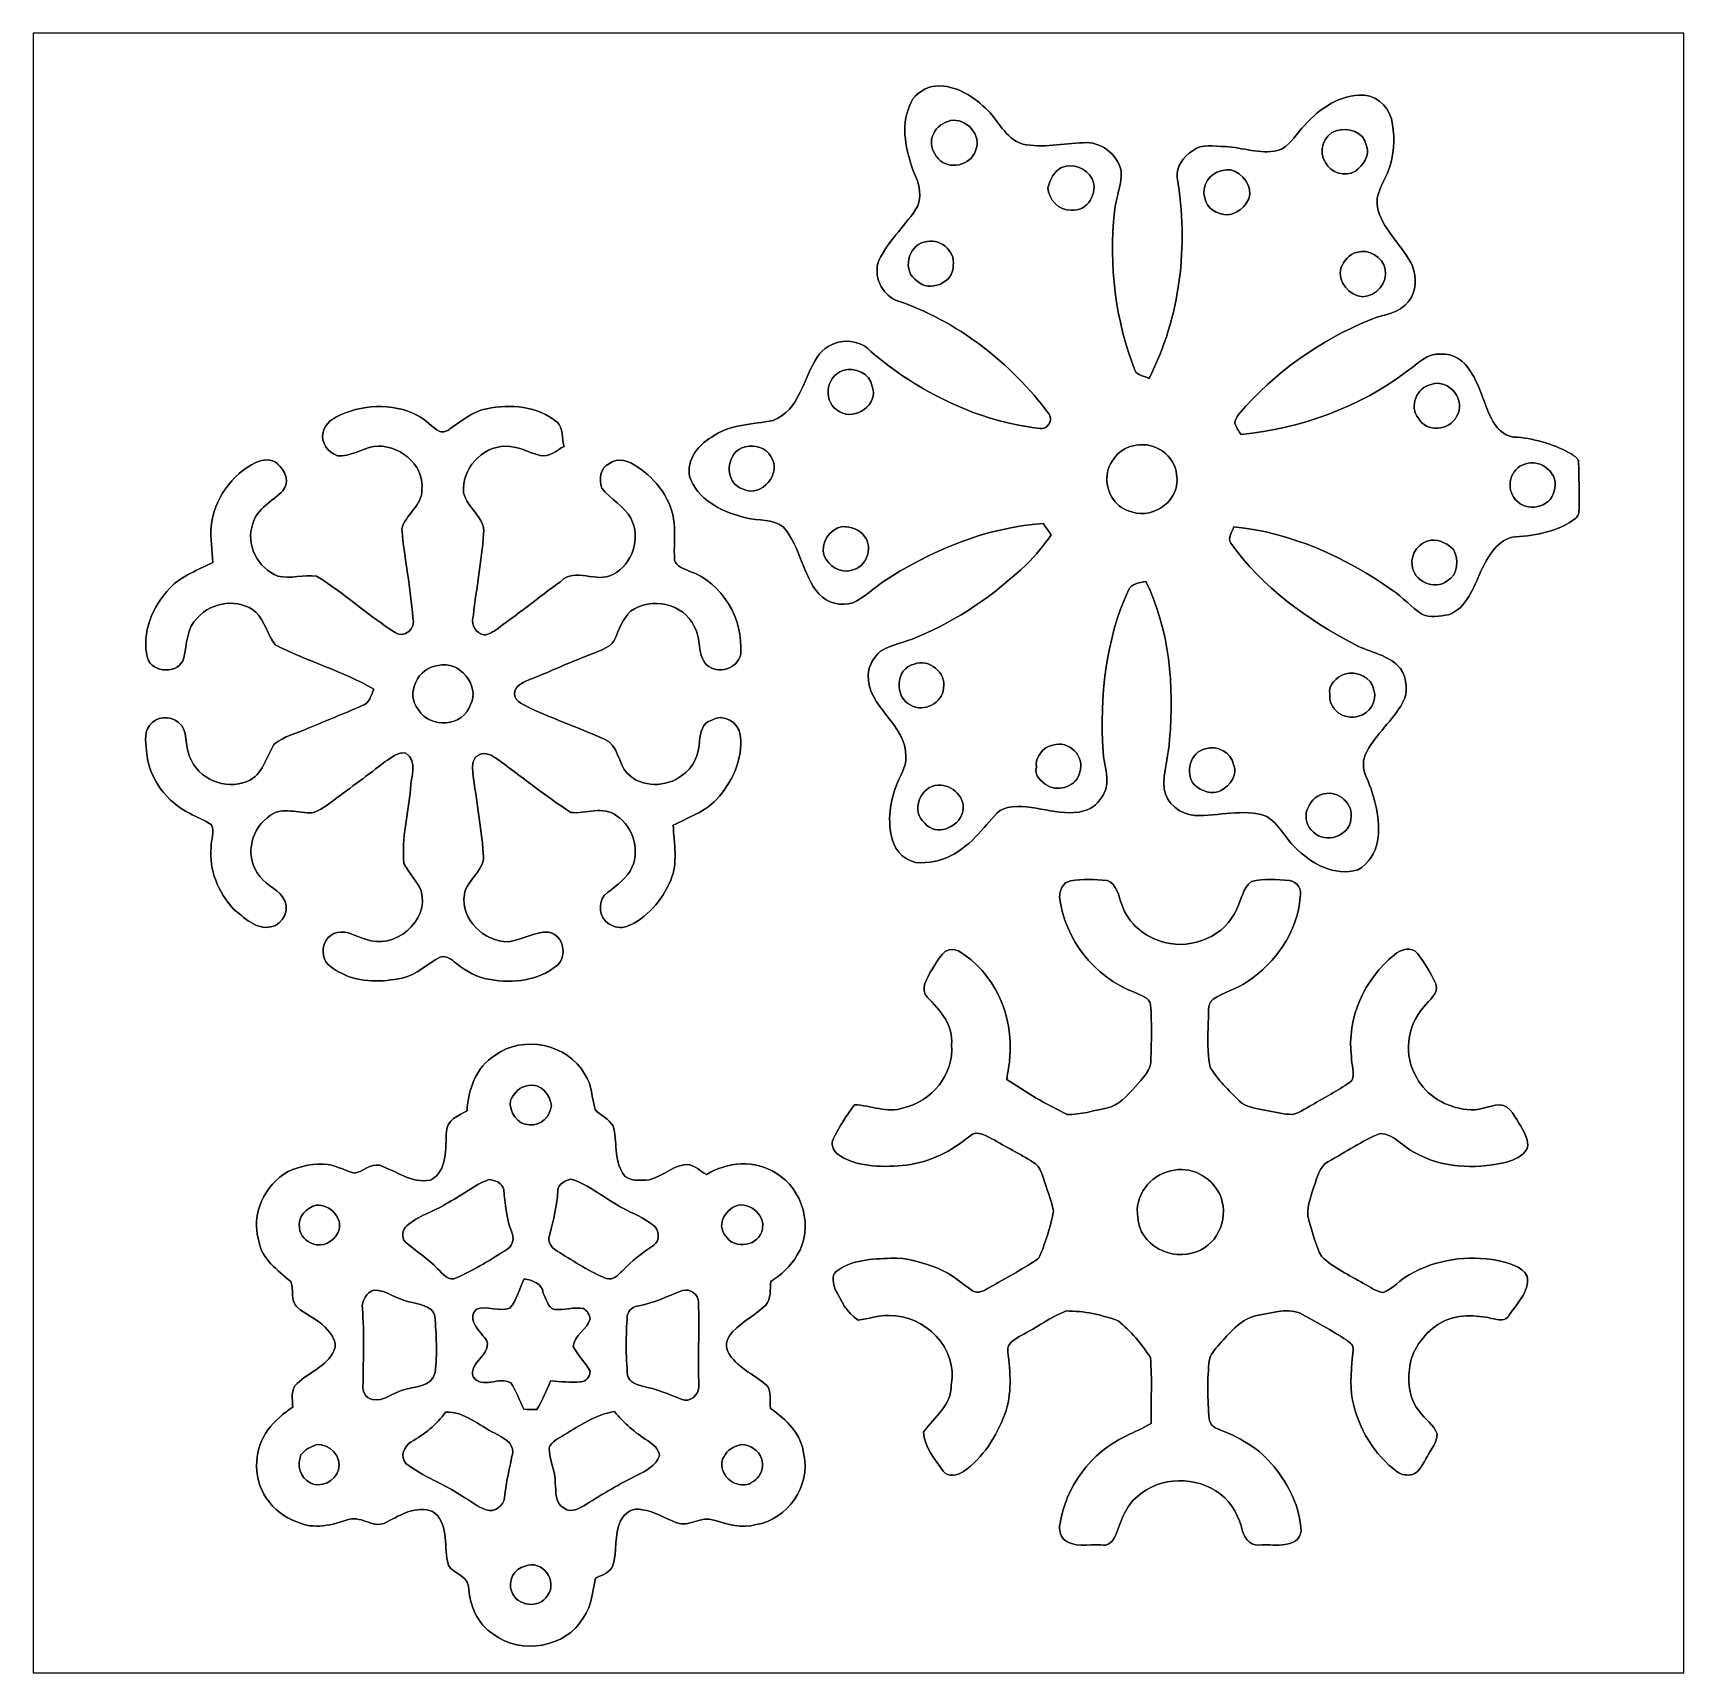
# Model space of a CAD drawing. Header units: centimetres. Extents: x -16.8 to 16.8, y -16.7 to 16.7.
import ezdxf

# ---------------------------------------------------------------- set-up
doc = ezdxf.new("R2010")
doc.units = ezdxf.units.CM
doc.header["$MEASUREMENT"] = 0
doc.layers.add('Layer 1', color=7, linetype='Continuous')

msp = doc.modelspace()

# ---------------------------------------------------------------- linework, layer by layer
at = {"layer": 'Layer 1', "color": 7}
for points, knots in [([(-16.77458, 16.66875), (-16.77458, 16.66875), (16.77458, 16.66875), (16.77458, 16.66875), (16.77458, 16.66875), (16.77458, 16.66875), (16.77458, -16.66875), (16.77458, -16.66875), (16.77458, -16.66875), (16.77458, -16.66875), (-16.77458, -16.66875), (-16.77458, -16.66875), (-16.77458, -16.66875), (-16.77458, -16.66875), (-16.77458, 16.66875), (-16.77458, 16.66875), (-16.77458, 16.66875), (-16.77458, 16.66875), (-16.77458, 16.66875), (-16.77458, 16.66875)], [0, 0, 0, 0, 0.16666667, 0.16666667, 0.16666667, 0.16666667, 0.33333333, 0.33333333, 0.33333333, 0.33333333, 0.5, 0.5, 0.5, 0.5, 0.66666667, 0.66666667, 0.66666667, 0.66666667, 1, 1, 1, 1]), ([(1.49507, 15.58184), (1.29611, 15.52716), (1.09855, 15.39593), (1.03893, 15.18814), (1.03893, 15.18814), (0.84596, 14.76057), (0.97261, 14.27162), (1.11901, 13.85111), (1.11901, 13.85111), (1.23507, 13.61087), (1.31516, 13.30396), (1.15288, 13.06689), (1.15288, 13.06689), (0.91616, 12.7187), (0.59337, 12.42766), (0.4131, 12.04136), (0.4131, 12.04136), (0.29669, 11.73974), (0.46214, 11.37144), (0.75424, 11.24126), (0.75424, 11.24126), (2.00237, 10.81617), (3.09386, 9.97479), (3.87315, 8.91822), (3.87315, 8.91822), (3.96663, 8.78452), (3.83293, 8.60742), (3.68935, 8.62859), (3.68935, 8.62859), (2.41512, 8.77394), (1.2192, 9.37154), (0.24836, 10.19492), (0.24836, 10.19492), (-0.03634, 10.52618), (-0.61807, 10.43905), (-0.83749, 10.08062), (-0.83749, 10.08062), (-1.12854, 9.646), (-1.18886, 9.00889), (-1.7332, 8.79157), (-1.7332, 8.79157), (-2.15583, 8.70867), (-2.62008, 8.71996), (-2.98379, 8.45326), (-2.98379, 8.45326), (-3.28542, 8.28287), (-3.54648, 7.92692), (-3.40254, 7.56955), (-3.40254, 7.56955), (-3.20252, 7.13458), (-2.72944, 6.92115), (-2.28812, 6.81531), (-2.28812, 6.81531), (-2.03941, 6.74335), (-1.73179, 6.80579), (-1.52647, 6.62199), (-1.52647, 6.62199), (-1.17299, 6.23182), (-1.1497, 5.65856), (-0.80257, 5.26486), (-0.80257, 5.26486), (-0.63324, 5.07436), (-0.35419, 5.01191), (-0.11324, 5.08776), (-0.11324, 5.08776), (0.10478, 5.18583), (0.27481, 5.35728), (0.46849, 5.49275), (0.46849, 5.49275), (1.4478, 6.13939), (2.56928, 6.6167), (3.75038, 6.69643), (3.75038, 6.69643), (3.80365, 6.61987), (3.85904, 6.54473), (3.91478, 6.46994), (3.91478, 6.46994), (3.7659, 6.25404), (3.60433, 6.0452), (3.41171, 5.86634), (3.41171, 5.86634), (2.76507, 5.24792), (2.01401, 4.72934), (1.18533, 4.38679), (1.18533, 4.38679), (0.94368, 4.28131), (0.67345, 4.24497), (0.44873, 4.10104), (0.44873, 4.10104), (0.30762, 3.9818), (0.20355, 3.8033), (0.19403, 3.61633), (0.19403, 3.61633), (0.17851, 2.95804), (0.97931, 2.61479), (0.96344, 1.95756), (0.96344, 1.95756), (0.97331, 1.73673), (0.83573, 1.55822), (0.76271, 1.36137), (0.76271, 1.36137), (0.62548, 0.98989), (0.57644, 0.56691), (0.71684, 0.18874), (0.71684, 0.18874), (0.81068, -0.05997), (1.08761, -0.24377), (1.35714, -0.19368), (1.35714, -0.19368), (1.84926, -0.18344), (2.24861, 0.16157), (2.55199, 0.51541), (2.55199, 0.51541), (2.69416, 0.66181), (2.81058, 0.88018), (3.02789, 0.92251), (3.02789, 0.92251), (3.54683, 1.02729), (4.06153, 0.71332), (4.5787, 0.85443), (4.5787, 0.85443), (4.75756, 0.89535), (4.89514, 1.03681), (4.98087, 1.19239), (4.98087, 1.19239), (5.1308, 1.47285), (4.98581, 1.77447), (4.96887, 2.06516), (4.96887, 2.06516), (4.90926, 3.17429), (5.01368, 4.32611), (5.48746, 5.34458), (5.48746, 5.34458), (5.54567, 5.48076), (5.71535, 5.49416), (5.83847, 5.52203), (5.83847, 5.52203), (6.31966, 4.53108), (6.41985, 3.39725), (6.32213, 2.31175), (6.32213, 2.31175), (6.30343, 1.97309), (6.18384, 1.6443), (6.20854, 1.30246), (6.20854, 1.30246), (6.2551, 1.00471), (6.53662, 0.78528), (6.83013, 0.76482), (6.83013, 0.76482), (7.31732, 0.74189), (7.82002, 0.91475), (8.29557, 0.74471), (8.29557, 0.74471), (8.5411, 0.59373), (8.66599, 0.31715), (8.86707, 0.11818), (8.86707, 0.11818), (9.19762, -0.21378), (9.66611, -0.48507), (10.15012, -0.34184), (10.15012, -0.34184), (10.36108, -0.22613), (10.50219, 0.00459), (10.54841, 0.23742), (10.54841, 0.23742), (10.60979, 0.68263), (10.50008, 1.12995), (10.32298, 1.53635), (10.32298, 1.53635), (10.23549, 1.69651), (10.23973, 1.89759), (10.32722, 2.05599), (10.32722, 2.05599), (10.51983, 2.42429), (10.85286, 2.69205), (11.05747, 3.05294), (11.05747, 3.05294), (11.17706, 3.26637), (11.14284, 3.54683), (11.01513, 3.74862), (11.01513, 3.74862), (10.7823, 4.0319), (10.39636, 4.07176), (10.08839, 4.23616), (10.08839, 4.23616), (9.12319, 4.7431), (8.20314, 5.39997), (7.56885, 6.29955), (7.56885, 6.29955), (7.49335, 6.40503), (7.59601, 6.52427), (7.62847, 6.62693), (7.62847, 6.62693), (8.79792, 6.51863), (9.89436, 6.00992), (10.8458, 5.34176), (10.8458, 5.34176), (11.0617, 5.19747), (11.23527, 5.00027), (11.4487, 4.85246), (11.4487, 4.85246), (11.6138, 4.76638), (11.81347, 4.82141), (11.98845, 4.84011), (11.98845, 4.84011), (12.36768, 4.98546), (12.49398, 5.39186), (12.64955, 5.72735), (12.64955, 5.72735), (12.79207, 6.03144), (12.98116, 6.38281), (13.35158, 6.43008), (13.35158, 6.43008), (13.78126, 6.44913), (14.22576, 6.54085), (14.57642, 6.80332), (14.57642, 6.80332), (14.64945, 6.86576), (14.63922, 6.97265), (14.64592, 7.05908), (14.64592, 7.05908), (14.6431, 7.3533), (14.64275, 7.64752), (14.63357, 7.94138), (14.63357, 7.94138), (14.62617, 8.02111), (14.55208, 8.06697), (14.49246, 8.10754), (14.49246, 8.10754), (14.15591, 8.30404), (13.77562, 8.41622), (13.38862, 8.45044), (13.38862, 8.45044), (13.17202, 8.44232), (12.99669, 8.59084), (12.89579, 8.76759), (12.89579, 8.76759), (12.71305, 9.09532), (12.64426, 9.47561), (12.43612, 9.79029), (12.43612, 9.79029), (12.31336, 9.99772), (12.08722, 10.16459), (11.83569, 10.13919), (11.83569, 10.13919), (11.55559, 10.17094), (11.36509, 9.94234), (11.15695, 9.80052), (11.15695, 9.80052), (10.18187, 9.05651), (8.98772, 8.63177), (7.77311, 8.50547), (7.77311, 8.50547), (7.7276, 8.58061), (7.67574, 8.65329), (7.64752, 8.73689), (7.64752, 8.73689), (7.64469, 8.80639), (7.69302, 8.8646), (7.73007, 8.91928), (7.73007, 8.91928), (8.44338, 9.7663), (9.37295, 10.41788), (10.39424, 10.84051), (10.39424, 10.84051), (10.66306, 10.95022), (11.00067, 10.96574), (11.182, 11.2208), (11.182, 11.2208), (11.34533, 11.41977), (11.34251, 11.69776), (11.25996, 11.93024), (11.25996, 11.93024), (11.06734, 12.3317), (10.68952, 12.62697), (10.56111, 13.0616), (10.56111, 13.0616), (10.45316, 13.40767), (10.72868, 13.68213), (10.81017, 13.99575), (10.81017, 13.99575), (10.89801, 14.29526), (10.89836, 14.62123), (10.82957, 14.92497), (10.82957, 14.92497), (10.75478, 15.20966), (10.47362, 15.43791), (10.17411, 15.40827), (10.17411, 15.40827), (9.70492, 15.38217), (9.30592, 15.07596), (9.011, 14.732), (9.011, 14.732), (8.85578, 14.57149), (8.74642, 14.33936), (8.51429, 14.27727), (8.51429, 14.27727), (8.1594, 14.19966), (7.80732, 14.33795), (7.45525, 14.36264), (7.45525, 14.36264), (7.23547, 14.36123), (6.97089, 14.43143), (6.78674, 14.27515), (6.78674, 14.27515), (6.60541, 14.15732), (6.45619, 13.96012), (6.47277, 13.73258), (6.47277, 13.73258), (6.71336, 12.35957), (6.54085, 10.89307), (5.90444, 9.646), (5.90444, 9.646), (5.81484, 9.69927), (5.66349, 9.69962), (5.61587, 9.81216), (5.61587, 9.81216), (5.22111, 10.83239), (5.08176, 11.94611), (5.20136, 13.03408), (5.20136, 13.03408), (5.22429, 13.31842), (5.3594, 13.58582), (5.33647, 13.87475), (5.33647, 13.87475), (5.25533, 14.21236), (4.91737, 14.47059), (4.56777, 14.43778), (4.56777, 14.43778), (4.15854, 14.43073), (3.74333, 14.31996), (3.33622, 14.41238), (3.33622, 14.41238), (2.97568, 14.52104), (2.84445, 14.90733), (2.58092, 15.13911), (2.58092, 15.13911), (2.2927, 15.41321), (1.90888, 15.6464), (1.49507, 15.58184), (1.49507, 15.58184), (1.49507, 15.58184), (1.49507, 15.58184), (1.49507, 15.58184)], [0, 0, 0, 0, 0.01149425, 0.01149425, 0.01149425, 0.01149425, 0.02298851, 0.02298851, 0.02298851, 0.02298851, 0.03448276, 0.03448276, 0.03448276, 0.03448276, 0.04597701, 0.04597701, 0.04597701, 0.04597701, 0.05747126, 0.05747126, 0.05747126, 0.05747126, 0.06896552, 0.06896552, 0.06896552, 0.06896552, 0.08045977, 0.08045977, 0.08045977, 0.08045977, 0.09195402, 0.09195402, 0.09195402, 0.09195402, 0.10344828, 0.10344828, 0.10344828, 0.10344828, 0.11494253, 0.11494253, 0.11494253, 0.11494253, 0.12643678, 0.12643678, 0.12643678, 0.12643678, 0.13793103, 0.13793103, 0.13793103, 0.13793103, 0.14942529, 0.14942529, 0.14942529, 0.14942529, 0.16091954, 0.16091954, 0.16091954, 0.16091954, 0.17241379, 0.17241379, 0.17241379, 0.17241379, 0.18390805, 0.18390805, 0.18390805, 0.18390805, 0.1954023, 0.1954023, 0.1954023, 0.1954023, 0.20689655, 0.20689655, 0.20689655, 0.20689655, 0.2183908, 0.2183908, 0.2183908, 0.2183908, 0.22988506, 0.22988506, 0.22988506, 0.22988506, 0.24137931, 0.24137931, 0.24137931, 0.24137931, 0.25287356, 0.25287356, 0.25287356, 0.25287356, 0.26436782, 0.26436782, 0.26436782, 0.26436782, 0.27586207, 0.27586207, 0.27586207, 0.27586207, 0.28735632, 0.28735632, 0.28735632, 0.28735632, 0.29885057, 0.29885057, 0.29885057, 0.29885057, 0.31034483, 0.31034483, 0.31034483, 0.31034483, 0.32183908, 0.32183908, 0.32183908, 0.32183908, 0.33333333, 0.33333333, 0.33333333, 0.33333333, 0.34482759, 0.34482759, 0.34482759, 0.34482759, 0.35632184, 0.35632184, 0.35632184, 0.35632184, 0.36781609, 0.36781609, 0.36781609, 0.36781609, 0.37931034, 0.37931034, 0.37931034, 0.37931034, 0.3908046, 0.3908046, 0.3908046, 0.3908046, 0.40229885, 0.40229885, 0.40229885, 0.40229885, 0.4137931, 0.4137931, 0.4137931, 0.4137931, 0.42528736, 0.42528736, 0.42528736, 0.42528736, 0.43678161, 0.43678161, 0.43678161, 0.43678161, 0.44827586, 0.44827586, 0.44827586, 0.44827586, 0.45977011, 0.45977011, 0.45977011, 0.45977011, 0.47126437, 0.47126437, 0.47126437, 0.47126437, 0.48275862, 0.48275862, 0.48275862, 0.48275862, 0.49425287, 0.49425287, 0.49425287, 0.49425287, 0.50574713, 0.50574713, 0.50574713, 0.50574713, 0.51724138, 0.51724138, 0.51724138, 0.51724138, 0.52873563, 0.52873563, 0.52873563, 0.52873563, 0.54022989, 0.54022989, 0.54022989, 0.54022989, 0.55172414, 0.55172414, 0.55172414, 0.55172414, 0.56321839, 0.56321839, 0.56321839, 0.56321839, 0.57471264, 0.57471264, 0.57471264, 0.57471264, 0.5862069, 0.5862069, 0.5862069, 0.5862069, 0.59770115, 0.59770115, 0.59770115, 0.59770115, 0.6091954, 0.6091954, 0.6091954, 0.6091954, 0.62068966, 0.62068966, 0.62068966, 0.62068966, 0.63218391, 0.63218391, 0.63218391, 0.63218391, 0.64367816, 0.64367816, 0.64367816, 0.64367816, 0.65517241, 0.65517241, 0.65517241, 0.65517241, 0.66666667, 0.66666667, 0.66666667, 0.66666667, 0.67816092, 0.67816092, 0.67816092, 0.67816092, 0.68965517, 0.68965517, 0.68965517, 0.68965517, 0.70114943, 0.70114943, 0.70114943, 0.70114943, 0.71264368, 0.71264368, 0.71264368, 0.71264368, 0.72413793, 0.72413793, 0.72413793, 0.72413793, 0.73563218, 0.73563218, 0.73563218, 0.73563218, 0.74712644, 0.74712644, 0.74712644, 0.74712644, 0.75862069, 0.75862069, 0.75862069, 0.75862069, 0.77011494, 0.77011494, 0.77011494, 0.77011494, 0.7816092, 0.7816092, 0.7816092, 0.7816092, 0.79310345, 0.79310345, 0.79310345, 0.79310345, 0.8045977, 0.8045977, 0.8045977, 0.8045977, 0.81609195, 0.81609195, 0.81609195, 0.81609195, 0.82758621, 0.82758621, 0.82758621, 0.82758621, 0.83908046, 0.83908046, 0.83908046, 0.83908046, 0.85057471, 0.85057471, 0.85057471, 0.85057471, 0.86206897, 0.86206897, 0.86206897, 0.86206897, 0.87356322, 0.87356322, 0.87356322, 0.87356322, 0.88505747, 0.88505747, 0.88505747, 0.88505747, 0.89655172, 0.89655172, 0.89655172, 0.89655172, 0.90804598, 0.90804598, 0.90804598, 0.90804598, 0.91954023, 0.91954023, 0.91954023, 0.91954023, 0.93103448, 0.93103448, 0.93103448, 0.93103448, 0.94252874, 0.94252874, 0.94252874, 0.94252874, 0.95402299, 0.95402299, 0.95402299, 0.95402299, 0.96551724, 0.96551724, 0.96551724, 0.96551724, 0.97701149, 0.97701149, 0.97701149, 0.97701149, 1, 1, 1, 1]), ([(1.86655, 14.88828), (2.1911, 14.95143), (2.51919, 14.59159), (2.37666, 14.27586), (2.37666, 14.27586), (2.28036, 13.96682), (1.8348, 13.88216), (1.62243, 14.11076), (1.62243, 14.11076), (1.49754, 14.24058), (1.43087, 14.46212), (1.52964, 14.6244), (1.52964, 14.6244), (1.58186, 14.7701), (1.72685, 14.8463), (1.86655, 14.88828)], [0, 0, 0, 0, 0.2, 0.2, 0.2, 0.2, 0.4, 0.4, 0.4, 0.4, 0.6, 0.6, 0.6, 0.6, 1, 1, 1, 1]), ([(9.6968, 14.68155), (9.94198, 14.76234), (10.27959, 14.66321), (10.31981, 14.37605), (10.31981, 14.37605), (10.40518, 14.17038), (10.24714, 13.97564), (10.0965, 13.85746), (10.0965, 13.85746), (9.88801, 13.7414), (9.59026, 13.81654), (9.4869, 14.03667), (9.4869, 14.03667), (9.34085, 14.2621), (9.44598, 14.59054), (9.6968, 14.68155)], [0, 0, 0, 0, 0.2, 0.2, 0.2, 0.2, 0.4, 0.4, 0.4, 0.4, 0.6, 0.6, 0.6, 0.6, 1, 1, 1, 1]), ([(4.12644, 13.93754), (4.36598, 14.01974), (4.62703, 13.92943), (4.74698, 13.70718), (4.74698, 13.70718), (4.88527, 13.42602), (4.64538, 13.02597), (4.32047, 13.0683), (4.32047, 13.0683), (4.07353, 13.04996), (3.86221, 13.28667), (3.8481, 13.52197), (3.8481, 13.52197), (3.88514, 13.68531), (3.97827, 13.85111), (4.12644, 13.93754)], [0, 0, 0, 0, 0.2, 0.2, 0.2, 0.2, 0.4, 0.4, 0.4, 0.4, 0.6, 0.6, 0.6, 0.6, 1, 1, 1, 1]), ([(7.37023, 13.86664), (7.63834, 13.96965), (7.88211, 13.72729), (7.94879, 13.48811), (7.94879, 13.48811), (7.98654, 13.22776), (7.74524, 12.99386), (7.49723, 12.96987), (7.49723, 12.96987), (7.2965, 12.97622), (7.06579, 13.10428), (7.03721, 13.31701), (7.03721, 13.31701), (6.95678, 13.54914), (7.13387, 13.82466), (7.37023, 13.86664)], [0, 0, 0, 0, 0.2, 0.2, 0.2, 0.2, 0.4, 0.4, 0.4, 0.4, 0.6, 0.6, 0.6, 0.6, 1, 1, 1, 1]), ([(1.33773, 12.41989), (1.63089, 12.5162), (1.97379, 12.25444), (1.92581, 11.93941), (1.92581, 11.93941), (1.92899, 11.58557), (1.43863, 11.38379), (1.18851, 11.63108), (1.18851, 11.63108), (0.883, 11.82546), (0.99907, 12.34122), (1.33773, 12.41989)], [0, 0, 0, 0, 0.25, 0.25, 0.25, 0.25, 0.5, 0.5, 0.5, 0.5, 1, 1, 1, 1]), ([(10.1219, 12.20823), (10.37131, 12.29148), (10.64824, 12.11545), (10.70469, 11.86498), (10.70469, 11.86498), (10.76113, 11.58416), (10.5223, 11.32417), (10.24961, 11.30794), (10.24961, 11.30794), (9.97444, 11.33052), (9.72538, 11.61239), (9.80017, 11.89531), (9.80017, 11.89531), (9.86896, 12.02725), (9.96456, 12.17754), (10.1219, 12.20823)], [0, 0, 0, 0, 0.2, 0.2, 0.2, 0.2, 0.4, 0.4, 0.4, 0.4, 0.6, 0.6, 0.6, 0.6, 1, 1, 1, 1]), ([(-0.31785, 9.80581), (-0.07726, 9.89259), (0.23601, 9.74513), (0.2794, 9.48443), (0.2794, 9.48443), (0.41734, 9.12283), (-0.06456, 8.77993), (-0.37747, 8.97043), (-0.37747, 8.97043), (-0.73766, 9.1373), (-0.67769, 9.68834), (-0.31785, 9.80581)], [0, 0, 0, 0, 0.25, 0.25, 0.25, 0.25, 0.5, 0.5, 0.5, 0.5, 1, 1, 1, 1]), ([(11.6392, 9.52571), (12.00115, 9.65482), (12.36662, 9.18492), (12.15178, 8.87342), (12.15178, 8.87342), (12.01138, 8.58308), (11.53583, 8.5471), (11.37779, 8.83602), (11.37779, 8.83602), (11.17529, 9.07732), (11.34992, 9.46326), (11.6392, 9.52571)], [0, 0, 0, 0, 0.25, 0.25, 0.25, 0.25, 0.5, 0.5, 0.5, 0.5, 1, 1, 1, 1]), ([(-10.62073, 8.86072), (-10.73891, 8.79263), (-10.85921, 8.69315), (-10.87826, 8.54992), (-10.87826, 8.54992), (-10.93258, 8.34707), (-10.77877, 8.13647), (-10.58898, 8.07508), (-10.58898, 8.07508), (-10.32933, 8.0578), (-10.10214, 8.21302), (-9.85485, 8.26417), (-9.85485, 8.26417), (-9.36837, 8.33085), (-8.81486, 7.90646), (-8.87201, 7.3914), (-8.87201, 7.3914), (-8.85437, 7.0612), (-9.21879, 6.88199), (-9.28123, 6.58001), (-9.28123, 6.58001), (-9.22408, 5.97888), (-9.09708, 5.38374), (-9.05686, 4.78049), (-9.05686, 4.78049), (-8.97855, 4.56953), (-9.23784, 4.35292), (-9.41846, 4.4831), (-9.41846, 4.4831), (-9.97162, 4.83552), (-10.45739, 5.28602), (-11.01584, 5.63069), (-11.01584, 5.63069), (-11.27301, 5.66349), (-11.54077, 5.56295), (-11.79865, 5.62963), (-11.79865, 5.62963), (-12.20717, 5.78167), (-12.4654, 6.28156), (-12.30595, 6.69713), (-12.30595, 6.69713), (-12.22375, 7.00476), (-11.90696, 7.15081), (-11.70023, 7.36177), (-11.70023, 7.36177), (-11.54818, 7.52369), (-11.64908, 7.79286), (-11.80924, 7.91069), (-11.80924, 7.91069), (-11.92318, 8.03346), (-12.10592, 7.99536), (-12.24492, 7.93997), (-12.24492, 7.93997), (-12.74057, 7.69832), (-13.09582, 7.18538), (-13.15755, 6.63822), (-13.15755, 6.63822), (-13.16955, 6.39304), (-13.13145, 6.14962), (-13.11875, 5.90515), (-13.11875, 5.90515), (-13.41861, 5.74851), (-13.75833, 5.64233), (-13.99364, 5.38586), (-13.99364, 5.38586), (-14.34571, 5.01721), (-14.57819, 4.47675), (-14.44801, 3.96663), (-14.44801, 3.96663), (-14.35171, 3.64561), (-13.79608, 3.63149), (-13.70965, 3.96628), (-13.70965, 3.96628), (-13.64615, 4.2418), (-13.6585, 4.57906), (-13.42813, 4.78543), (-13.42813, 4.78543), (-13.14168, 5.11281), (-12.5857, 5.18266), (-12.24774, 4.89726), (-12.24774, 4.89726), (-12.05759, 4.71487), (-12.01561, 4.43442), (-11.85369, 4.23439), (-11.85369, 4.23439), (-11.20246, 3.89714), (-10.48632, 3.69746), (-9.84673, 3.3334), (-9.84673, 3.3334), (-9.89824, 3.20993), (-9.94128, 3.04659), (-10.0838, 2.99508), (-10.0838, 2.99508), (-10.44822, 2.83669), (-10.81723, 2.68852), (-11.18411, 2.53612), (-11.18411, 2.53612), (-11.41801, 2.43628), (-11.67059, 2.36926), (-11.87626, 2.21509), (-11.87626, 2.21509), (-12.03219, 1.94522), (-12.10733, 1.58821), (-12.42554, 1.45486), (-12.42554, 1.45486), (-12.86969, 1.26929), (-13.42708, 1.50813), (-13.59147, 1.96074), (-13.59147, 1.96074), (-13.70295, 2.18264), (-13.60558, 2.48885), (-13.81972, 2.65395), (-13.81972, 2.65395), (-13.98834, 2.81023), (-14.27515, 2.77142), (-14.40744, 2.58868), (-14.40744, 2.58868), (-14.53727, 2.42429), (-14.47447, 2.19675), (-14.46495, 2.00731), (-14.46495, 2.00731), (-14.40004, 1.49366), (-14.05396, 1.03681), (-13.59464, 0.8068), (-13.59464, 0.8068), (-13.44824, 0.72602), (-13.28349, 0.67381), (-13.15014, 0.57115), (-13.15014, 0.57115), (-13.07712, 0.43004), (-13.15932, 0.26599), (-13.15332, 0.11712), (-13.15332, 0.11712), (-13.20447, -0.3429), (-13.00903, -0.79728), (-12.706, -1.13453), (-12.706, -1.13453), (-12.49045, -1.30351), (-12.24562, -1.57304), (-11.94082, -1.49895), (-11.94082, -1.49895), (-11.68118, -1.46262), (-11.52948, -1.10384), (-11.69846, -0.90241), (-11.69846, -0.90241), (-11.83605, -0.69956), (-12.1031, -0.62512), (-12.21846, -0.40252), (-12.21846, -0.40252), (-12.47458, -0.02293), (-12.32958, 0.5274), (-11.94964, 0.76623), (-11.94964, 0.76623), (-11.7027, 0.95109), (-11.37885, 0.79622), (-11.0998, 0.81844), (-11.0998, 0.81844), (-10.93435, 0.85901), (-10.80206, 0.97367), (-10.66624, 1.06927), (-10.66624, 1.06927), (-10.31699, 1.33209), (-9.96386, 1.58926), (-9.61884, 1.85737), (-9.61884, 1.85737), (-9.48902, 1.9364), (-9.3659, 2.0634), (-9.19798, 2.03059), (-9.19798, 2.03059), (-8.94997, 1.85808), (-9.09884, 1.54517), (-9.10202, 1.30351), (-9.10202, 1.30351), (-9.15106, 0.79975), (-9.28758, 0.2988), (-9.23749, -0.21026), (-9.23749, -0.21026), (-9.138, -0.40711), (-8.97573, -0.56797), (-8.88577, -0.77011), (-8.88577, -0.77011), (-8.71255, -1.38501), (-9.44033, -1.98508), (-10.01642, -1.75013), (-10.01642, -1.75013), (-10.20692, -1.70286), (-10.38119, -1.56916), (-10.58651, -1.6189), (-10.58651, -1.6189), (-10.79218, -1.64712), (-10.928, -1.88807), (-10.86838, -2.08456), (-10.86838, -2.08456), (-10.84545, -2.27471), (-10.64683, -2.37208), (-10.49514, -2.4511), (-10.49514, -2.4511), (-10.12049, -2.64478), (-9.67669, -2.62255), (-9.27453, -2.54141), (-9.27453, -2.54141), (-8.98066, -2.47897), (-8.76265, -2.25319), (-8.50406, -2.11631), (-8.50406, -2.11631), (-8.36789, -2.07292), (-8.26594, -2.17064), (-8.17033, -2.24437), (-8.17033, -2.24437), (-7.97243, -2.40806), (-7.73818, -2.53824), (-7.48065, -2.57351), (-7.48065, -2.57351), (-7.02381, -2.65465), (-6.50628, -2.59715), (-6.13728, -2.29482), (-6.13728, -2.29482), (-5.90091, -2.11208), (-5.98876, -1.65559), (-6.30202, -1.60867), (-6.30202, -1.60867), (-6.5913, -1.58856), (-6.83683, -1.77624), (-7.1187, -1.80305), (-7.1187, -1.80305), (-7.61048, -1.80446), (-8.09061, -1.35326), (-8.00911, -0.8442), (-8.00911, -0.8442), (-7.96149, -0.52811), (-7.56744, -0.34854), (-7.62388, -0.00741), (-7.62388, -0.00741), (-7.66798, 0.53728), (-7.76499, 1.07597), (-7.83484, 1.61749), (-7.83484, 1.61749), (-7.84296, 1.73849), (-7.86095, 1.88595), (-7.75335, 1.96815), (-7.75335, 1.96815), (-7.64646, 2.06269), (-7.48312, 2.0133), (-7.37941, 1.9364), (-7.37941, 1.9364), (-6.86717, 1.56845), (-6.37716, 1.16664), (-5.84623, 0.8255), (-5.84623, 0.8255), (-5.54602, 0.78246), (-5.18866, 0.97226), (-4.9209, 0.75812), (-4.9209, 0.75812), (-4.55542, 0.52846), (-4.42383, 0.0067), (-4.64044, -0.36865), (-4.64044, -0.36865), (-4.77097, -0.57997), (-4.99145, -0.69991), (-5.16678, -0.86607), (-5.16678, -0.86607), (-5.30119, -1.03258), (-5.26098, -1.3275), (-5.07259, -1.43933), (-5.07259, -1.43933), (-4.96817, -1.5046), (-4.83306, -1.54411), (-4.71346, -1.49719), (-4.71346, -1.49719), (-4.29507, -1.33033), (-3.98921, -0.96026), (-3.816, -0.55351), (-3.816, -0.55351), (-3.66395, -0.20144), (-3.74932, 0.19297), (-3.76484, 0.56339), (-3.76484, 0.56339), (-3.46393, 0.72496), (-3.12596, 0.83079), (-2.88502, 1.08691), (-2.88502, 1.08691), (-2.56469, 1.43475), (-2.34244, 1.91206), (-2.40136, 2.39395), (-2.40136, 2.39395), (-2.42288, 2.65183), (-2.7559, 2.84974), (-2.98168, 2.70051), (-2.98168, 2.70051), (-3.17712, 2.64971), (-3.21416, 2.44616), (-3.23109, 2.27718), (-3.23109, 2.27718), (-3.24309, 2.00801), (-3.35456, 1.72685), (-3.58881, 1.57762), (-3.58881, 1.57762), (-3.90208, 1.32644), (-4.40937, 1.32539), (-4.69724, 1.61643), (-4.69724, 1.61643), (-4.88809, 1.82104), (-4.87786, 2.19851), (-5.16361, 2.31387), (-5.16361, 2.31387), (-5.65926, 2.52942), (-6.16585, 2.71886), (-6.66115, 2.93476), (-6.66115, 2.93476), (-6.78392, 3.00778), (-6.96948, 3.06388), (-6.99347, 3.22756), (-6.99347, 3.22756), (-6.99347, 3.41701), (-6.78498, 3.47768), (-6.64457, 3.54048), (-6.64457, 3.54048), (-6.19301, 3.72039), (-5.75204, 3.92606), (-5.2959, 4.09575), (-5.2959, 4.09575), (-5.16537, 4.15008), (-5.01121, 4.20546), (-4.953, 4.34728), (-4.953, 4.34728), (-4.86692, 4.54625), (-4.79213, 4.75897), (-4.63091, 4.91278), (-4.63091, 4.91278), (-4.22487, 5.22005), (-3.55177, 5.07541), (-3.33728, 4.60163), (-3.33728, 4.60163), (-3.18594, 4.36598), (-3.29036, 4.03154), (-3.08681, 3.82764), (-3.08681, 3.82764), (-2.86385, 3.61703), (-2.44475, 3.74086), (-2.3936, 4.05059), (-2.3936, 4.05059), (-2.34174, 4.75227), (-2.75696, 5.49522), (-3.43853, 5.73123), (-3.43853, 5.73123), (-3.54789, 5.78485), (-3.7084, 5.8166), (-3.73768, 5.95489), (-3.73768, 5.95489), (-3.75426, 6.20466), (-3.72428, 6.45619), (-3.74474, 6.70595), (-3.74474, 6.70595), (-3.79166, 7.18009), (-4.10774, 7.59495), (-4.49651, 7.85142), (-4.49651, 7.85142), (-4.65138, 7.96925), (-4.89056, 8.05251), (-5.06236, 7.91951), (-5.06236, 7.91951), (-5.24969, 7.83308), (-5.28179, 7.58754), (-5.21547, 7.41362), (-5.21547, 7.41362), (-5.04119, 7.18961), (-4.76462, 7.06049), (-4.62598, 6.80332), (-4.62598, 6.80332), (-4.41325, 6.4075), (-4.59211, 5.86352), (-4.99251, 5.66244), (-4.99251, 5.66244), (-5.31989, 5.47652), (-5.75839, 5.81484), (-6.05084, 5.52238), (-6.05084, 5.52238), (-6.50416, 5.18866), (-6.94514, 4.83764), (-7.40445, 4.51167), (-7.40445, 4.51167), (-7.48312, 4.46264), (-7.58402, 4.40408), (-7.67539, 4.45735), (-7.67539, 4.45735), (-7.82073, 4.51238), (-7.86836, 4.69477), (-7.82602, 4.83376), (-7.82602, 4.83376), (-7.76323, 5.38515), (-7.66233, 5.93231), (-7.61788, 6.48582), (-7.61788, 6.48582), (-7.58402, 6.82801), (-7.95302, 7.01005), (-8.02428, 7.3212), (-8.02428, 7.3212), (-8.06662, 7.79815), (-7.66304, 8.26558), (-7.17938, 8.26699), (-7.17938, 8.26699), (-6.92397, 8.28287), (-6.70772, 8.13082), (-6.46571, 8.08355), (-6.46571, 8.08355), (-6.27556, 8.03099), (-6.13445, 8.18727), (-5.98311, 8.26664), (-5.98311, 8.26664), (-6.03356, 8.4261), (-5.98946, 8.63812), (-6.12599, 8.76124), (-6.12599, 8.76124), (-6.52321, 9.08367), (-7.06579, 9.13483), (-7.55156, 9.03005), (-7.55156, 9.03005), (-7.84084, 8.98313), (-8.06697, 8.77887), (-8.30157, 8.61907), (-8.30157, 8.61907), (-8.36083, 8.58273), (-8.43421, 8.53546), (-8.50512, 8.57074), (-8.50512, 8.57074), (-8.67551, 8.65046), (-8.79299, 8.80851), (-8.96056, 8.89317), (-8.96056, 8.89317), (-9.47667, 9.16093), (-10.11132, 9.1246), (-10.62073, 8.86072), (-10.62073, 8.86072), (-10.62073, 8.86072), (-10.62073, 8.86072), (-10.62073, 8.86072)], [0, 0, 0, 0, 0.00909091, 0.00909091, 0.00909091, 0.00909091, 0.01818182, 0.01818182, 0.01818182, 0.01818182, 0.02727273, 0.02727273, 0.02727273, 0.02727273, 0.03636364, 0.03636364, 0.03636364, 0.03636364, 0.04545455, 0.04545455, 0.04545455, 0.04545455, 0.05454545, 0.05454545, 0.05454545, 0.05454545, 0.06363636, 0.06363636, 0.06363636, 0.06363636, 0.07272727, 0.07272727, 0.07272727, 0.07272727, 0.08181818, 0.08181818, 0.08181818, 0.08181818, 0.09090909, 0.09090909, 0.09090909, 0.09090909, 0.1, 0.1, 0.1, 0.1, 0.10909091, 0.10909091, 0.10909091, 0.10909091, 0.11818182, 0.11818182, 0.11818182, 0.11818182, 0.12727273, 0.12727273, 0.12727273, 0.12727273, 0.13636364, 0.13636364, 0.13636364, 0.13636364, 0.14545455, 0.14545455, 0.14545455, 0.14545455, 0.15454545, 0.15454545, 0.15454545, 0.15454545, 0.16363636, 0.16363636, 0.16363636, 0.16363636, 0.17272727, 0.17272727, 0.17272727, 0.17272727, 0.18181818, 0.18181818, 0.18181818, 0.18181818, 0.19090909, 0.19090909, 0.19090909, 0.19090909, 0.2, 0.2, 0.2, 0.2, 0.20909091, 0.20909091, 0.20909091, 0.20909091, 0.21818182, 0.21818182, 0.21818182, 0.21818182, 0.22727273, 0.22727273, 0.22727273, 0.22727273, 0.23636364, 0.23636364, 0.23636364, 0.23636364, 0.24545455, 0.24545455, 0.24545455, 0.24545455, 0.25454545, 0.25454545, 0.25454545, 0.25454545, 0.26363636, 0.26363636, 0.26363636, 0.26363636, 0.27272727, 0.27272727, 0.27272727, 0.27272727, 0.28181818, 0.28181818, 0.28181818, 0.28181818, 0.29090909, 0.29090909, 0.29090909, 0.29090909, 0.3, 0.3, 0.3, 0.3, 0.30909091, 0.30909091, 0.30909091, 0.30909091, 0.31818182, 0.31818182, 0.31818182, 0.31818182, 0.32727273, 0.32727273, 0.32727273, 0.32727273, 0.33636364, 0.33636364, 0.33636364, 0.33636364, 0.34545455, 0.34545455, 0.34545455, 0.34545455, 0.35454545, 0.35454545, 0.35454545, 0.35454545, 0.36363636, 0.36363636, 0.36363636, 0.36363636, 0.37272727, 0.37272727, 0.37272727, 0.37272727, 0.38181818, 0.38181818, 0.38181818, 0.38181818, 0.39090909, 0.39090909, 0.39090909, 0.39090909, 0.4, 0.4, 0.4, 0.4, 0.40909091, 0.40909091, 0.40909091, 0.40909091, 0.41818182, 0.41818182, 0.41818182, 0.41818182, 0.42727273, 0.42727273, 0.42727273, 0.42727273, 0.43636364, 0.43636364, 0.43636364, 0.43636364, 0.44545455, 0.44545455, 0.44545455, 0.44545455, 0.45454545, 0.45454545, 0.45454545, 0.45454545, 0.46363636, 0.46363636, 0.46363636, 0.46363636, 0.47272727, 0.47272727, 0.47272727, 0.47272727, 0.48181818, 0.48181818, 0.48181818, 0.48181818, 0.49090909, 0.49090909, 0.49090909, 0.49090909, 0.5, 0.5, 0.5, 0.5, 0.50909091, 0.50909091, 0.50909091, 0.50909091, 0.51818182, 0.51818182, 0.51818182, 0.51818182, 0.52727273, 0.52727273, 0.52727273, 0.52727273, 0.53636364, 0.53636364, 0.53636364, 0.53636364, 0.54545455, 0.54545455, 0.54545455, 0.54545455, 0.55454545, 0.55454545, 0.55454545, 0.55454545, 0.56363636, 0.56363636, 0.56363636, 0.56363636, 0.57272727, 0.57272727, 0.57272727, 0.57272727, 0.58181818, 0.58181818, 0.58181818, 0.58181818, 0.59090909, 0.59090909, 0.59090909, 0.59090909, 0.6, 0.6, 0.6, 0.6, 0.60909091, 0.60909091, 0.60909091, 0.60909091, 0.61818182, 0.61818182, 0.61818182, 0.61818182, 0.62727273, 0.62727273, 0.62727273, 0.62727273, 0.63636364, 0.63636364, 0.63636364, 0.63636364, 0.64545455, 0.64545455, 0.64545455, 0.64545455, 0.65454545, 0.65454545, 0.65454545, 0.65454545, 0.66363636, 0.66363636, 0.66363636, 0.66363636, 0.67272727, 0.67272727, 0.67272727, 0.67272727, 0.68181818, 0.68181818, 0.68181818, 0.68181818, 0.69090909, 0.69090909, 0.69090909, 0.69090909, 0.7, 0.7, 0.7, 0.7, 0.70909091, 0.70909091, 0.70909091, 0.70909091, 0.71818182, 0.71818182, 0.71818182, 0.71818182, 0.72727273, 0.72727273, 0.72727273, 0.72727273, 0.73636364, 0.73636364, 0.73636364, 0.73636364, 0.74545455, 0.74545455, 0.74545455, 0.74545455, 0.75454545, 0.75454545, 0.75454545, 0.75454545, 0.76363636, 0.76363636, 0.76363636, 0.76363636, 0.77272727, 0.77272727, 0.77272727, 0.77272727, 0.78181818, 0.78181818, 0.78181818, 0.78181818, 0.79090909, 0.79090909, 0.79090909, 0.79090909, 0.8, 0.8, 0.8, 0.8, 0.80909091, 0.80909091, 0.80909091, 0.80909091, 0.81818182, 0.81818182, 0.81818182, 0.81818182, 0.82727273, 0.82727273, 0.82727273, 0.82727273, 0.83636364, 0.83636364, 0.83636364, 0.83636364, 0.84545455, 0.84545455, 0.84545455, 0.84545455, 0.85454545, 0.85454545, 0.85454545, 0.85454545, 0.86363636, 0.86363636, 0.86363636, 0.86363636, 0.87272727, 0.87272727, 0.87272727, 0.87272727, 0.88181818, 0.88181818, 0.88181818, 0.88181818, 0.89090909, 0.89090909, 0.89090909, 0.89090909, 0.9, 0.9, 0.9, 0.9, 0.90909091, 0.90909091, 0.90909091, 0.90909091, 0.91818182, 0.91818182, 0.91818182, 0.91818182, 0.92727273, 0.92727273, 0.92727273, 0.92727273, 0.93636364, 0.93636364, 0.93636364, 0.93636364, 0.94545455, 0.94545455, 0.94545455, 0.94545455, 0.95454545, 0.95454545, 0.95454545, 0.95454545, 0.96363636, 0.96363636, 0.96363636, 0.96363636, 0.97272727, 0.97272727, 0.97272727, 0.97272727, 0.98181818, 0.98181818, 0.98181818, 0.98181818, 1, 1, 1, 1]), ([(-2.29623, 8.25747), (-2.10855, 8.29945), (-1.87784, 8.23983), (-1.78223, 8.06062), (-1.78223, 8.06062), (-1.54376, 7.72936), (-1.96815, 7.21148), (-2.34033, 7.39528), (-2.34033, 7.39528), (-2.75661, 7.51522), (-2.69804, 8.18409), (-2.29623, 8.25747)], [0, 0, 0, 0, 0.25, 0.25, 0.25, 0.25, 0.5, 0.5, 0.5, 0.5, 1, 1, 1, 1]), ([(5.64268, 8.28851), (6.01027, 8.36366), (6.43855, 8.0832), (6.46112, 7.69408), (6.46112, 7.69408), (6.56449, 7.19561), (6.01521, 6.77686), (5.5559, 6.93208), (5.5559, 6.93208), (5.24757, 7.00193), (5.03802, 7.30744), (5.04543, 7.61788), (5.04543, 7.61788), (5.05284, 7.9442), (5.31601, 8.24971), (5.64268, 8.28851)], [0, 0, 0, 0, 0.2, 0.2, 0.2, 0.2, 0.4, 0.4, 0.4, 0.4, 0.6, 0.6, 0.6, 0.6, 1, 1, 1, 1]), ([(13.54384, 7.90293), (13.8751, 8.03592), (14.25928, 7.69126), (14.1351, 7.3533), (14.1351, 7.3533), (14.06278, 7.01287), (13.56254, 6.91727), (13.35334, 7.18044), (13.35334, 7.18044), (13.14415, 7.3981), (13.23904, 7.83272), (13.54384, 7.90293)], [0, 0, 0, 0, 0.25, 0.25, 0.25, 0.25, 0.5, 0.5, 0.5, 0.5, 1, 1, 1, 1]), ([(-0.32385, 6.63646), (-0.16263, 6.62975), (0.02611, 6.58072), (0.12171, 6.43678), (0.12171, 6.43678), (0.30656, 6.20466), (0.1524, 5.79684), (-0.13794, 5.7471), (-0.13794, 5.7471), (-0.36971, 5.67866), (-0.60819, 5.83001), (-0.69744, 6.04026), (-0.69744, 6.04026), (-0.78634, 6.29885), (-0.5842, 6.59342), (-0.32385, 6.63646)], [0, 0, 0, 0, 0.2, 0.2, 0.2, 0.2, 0.4, 0.4, 0.4, 0.4, 0.6, 0.6, 0.6, 0.6, 1, 1, 1, 1]), ([(11.63602, 6.35706), (11.80782, 6.38387), (11.97292, 6.27944), (12.09146, 6.1662), (12.09146, 6.1662), (12.20611, 5.96053), (12.18812, 5.66173), (11.96516, 5.53367), (11.96516, 5.53367), (11.70376, 5.32836), (11.27548, 5.52485), (11.24832, 5.85082), (11.24832, 5.85082), (11.21763, 6.08577), (11.3979, 6.32883), (11.63602, 6.35706)], [0, 0, 0, 0, 0.2, 0.2, 0.2, 0.2, 0.4, 0.4, 0.4, 0.4, 0.6, 0.6, 0.6, 0.6, 1, 1, 1, 1]), ([(-8.53934, 3.81141), (-8.11459, 3.91548), (-7.68209, 3.42053), (-7.88388, 3.01625), (-7.88388, 3.01625), (-8.02746, 2.57069), (-8.7055, 2.51354), (-8.94045, 2.91183), (-8.94045, 2.91183), (-9.22091, 3.23638), (-8.9475, 3.78566), (-8.53934, 3.81141)], [0, 0, 0, 0, 0.25, 0.25, 0.25, 0.25, 0.5, 0.5, 0.5, 0.5, 1, 1, 1, 1]), ([(1.12959, 3.84034), (1.43475, 3.95923), (1.78858, 3.66818), (1.73002, 3.34786), (1.73002, 3.34786), (1.70145, 3.04447), (1.32715, 2.85503), (1.06257, 3.00214), (1.06257, 3.00214), (0.72284, 3.16406), (0.74789, 3.75144), (1.12959, 3.84034)], [0, 0, 0, 0, 0.25, 0.25, 0.25, 0.25, 0.5, 0.5, 0.5, 0.5, 1, 1, 1, 1]), ([(9.87496, 3.63538), (10.11661, 3.71651), (10.43164, 3.57329), (10.47432, 3.31082), (10.47432, 3.31082), (10.54312, 3.09704), (10.38931, 2.82293), (10.16353, 2.78412), (10.16353, 2.78412), (9.88413, 2.67582), (9.53699, 2.927), (9.57827, 3.22827), (9.57827, 3.22827), (9.53594, 3.41806), (9.71656, 3.57046), (9.87496, 3.63538)], [0, 0, 0, 0, 0.2, 0.2, 0.2, 0.2, 0.4, 0.4, 0.4, 0.4, 0.6, 0.6, 0.6, 0.6, 1, 1, 1, 1]), ([(3.94794, 2.1911), (4.26967, 2.30858), (4.61574, 1.95933), (4.49686, 1.64465), (4.49686, 1.64465), (4.44041, 1.35925), (4.08093, 1.23261), (3.84034, 1.37054), (3.84034, 1.37054), (3.70981, 1.44815), (3.57117, 1.57127), (3.61491, 1.74625), (3.61491, 1.74625), (3.58458, 1.9491), (3.75285, 2.15406), (3.94794, 2.1911)], [0, 0, 0, 0, 0.2, 0.2, 0.2, 0.2, 0.4, 0.4, 0.4, 0.4, 0.6, 0.6, 0.6, 0.6, 1, 1, 1, 1]), ([(7.05309, 2.11772), (7.28098, 2.19357), (7.57908, 2.04435), (7.62317, 1.80234), (7.62317, 1.80234), (7.71066, 1.58186), (7.55086, 1.37513), (7.36847, 1.27353), (7.36847, 1.27353), (7.18749, 1.17616), (6.96066, 1.25413), (6.82202, 1.38994), (6.82202, 1.38994), (6.62376, 1.62525), (6.73841, 2.05528), (7.05309, 2.11772)], [0, 0, 0, 0, 0.2, 0.2, 0.2, 0.2, 0.4, 0.4, 0.4, 0.4, 0.6, 0.6, 0.6, 0.6, 1, 1, 1, 1]), ([(1.61749, 1.37866), (1.90288, 1.4037), (2.20486, 1.11337), (2.11067, 0.82197), (2.11067, 0.82197), (2.02918, 0.50906), (1.56845, 0.33267), (1.3462, 0.60537), (1.3462, 0.60537), (1.05939, 0.84455), (1.24919, 1.36454), (1.61749, 1.37866)], [0, 0, 0, 0, 0.25, 0.25, 0.25, 0.25, 0.5, 0.5, 0.5, 0.5, 1, 1, 1, 1]), ([(9.45197, 1.1998), (9.75078, 1.28199), (10.0711, 0.99554), (10.00619, 0.68721), (10.00619, 0.68721), (9.97656, 0.34078), (9.48796, 0.17709), (9.24525, 0.4251), (9.24525, 0.4251), (8.95491, 0.64206), (9.11542, 1.13101), (9.45197, 1.1998)], [0, 0, 0, 0, 0.25, 0.25, 0.25, 0.25, 0.5, 0.5, 0.5, 0.5, 1, 1, 1, 1]), ([(4.30777, -0.56727), (4.15749, -0.59196), (4.08587, -0.75812), (4.08587, -0.89535), (4.08587, -0.89535), (4.18783, -1.75225), (4.79249, -2.52412), (5.6007, -2.82822), (5.6007, -2.82822), (5.71994, -2.89631), (5.91608, -2.92523), (5.93654, -3.08963), (5.93654, -3.08963), (5.96265, -3.45193), (5.95771, -3.81706), (5.93796, -4.18042), (5.93796, -4.18042), (5.96406, -4.42101), (5.76615, -4.58329), (5.62751, -4.74557), (5.62751, -4.74557), (5.46206, -4.92478), (5.29378, -5.13786), (5.04084, -5.18583), (5.04084, -5.18583), (4.77696, -5.23734), (4.51132, -5.32271), (4.24109, -5.31354), (4.24109, -5.31354), (3.81388, -5.11104), (3.40431, -4.86763), (3.01202, -4.60304), (3.01202, -4.60304), (3.03283, -4.44994), (3.0674, -4.29895), (3.07622, -4.14479), (3.07622, -4.14479), (3.15348, -3.31364), (2.75908, -2.41864), (2.02918, -1.99143), (2.02918, -1.99143), (1.74202, -1.85385), (1.61114, -2.18934), (1.48766, -2.37384), (1.48766, -2.37384), (1.39947, -2.53647), (1.2379, -2.7746), (1.40123, -2.93688), (1.40123, -2.93688), (1.66264, -3.18946), (1.93216, -3.50873), (1.89018, -3.89855), (1.89018, -3.89855), (1.94557, -4.4958), (1.48519, -5.0546), (0.91228, -5.18231), (0.91228, -5.18231), (0.57926, -5.29661), (0.25047, -5.12798), (-0.0829, -5.11704), (-0.0829, -5.11704), (-0.23954, -5.34917), (-0.41204, -5.57389), (-0.52035, -5.83353), (-0.52035, -5.83353), (-0.56797, -5.96089), (-0.48154, -6.09565), (-0.37253, -6.15879), (-0.37253, -6.15879), (0.03316, -6.39833), (0.52317, -6.39057), (0.97543, -6.34294), (0.97543, -6.34294), (1.45168, -6.28474), (1.89512, -6.06213), (2.26025, -5.75627), (2.26025, -5.75627), (2.40912, -5.61058), (2.62396, -5.7658), (2.77001, -5.83812), (2.77001, -5.83812), (3.04094, -6.00534), (3.33269, -6.13798), (3.59481, -6.31966), (3.59481, -6.31966), (3.68371, -6.38175), (3.71334, -6.49252), (3.75073, -6.58848), (3.75073, -6.58848), (3.82094, -6.81919), (3.91866, -7.04533), (3.95923, -7.28416), (3.95923, -7.28416), (3.91936, -7.54733), (3.83293, -7.80133), (3.74262, -8.05109), (3.74262, -8.05109), (3.70487, -8.1213), (3.69394, -8.22572), (3.61774, -8.27229), (3.61774, -8.27229), (3.30588, -8.47196), (2.98132, -8.65082), (2.66065, -8.83567), (2.66065, -8.83567), (2.55729, -8.88612), (2.4324, -8.97714), (2.31916, -8.89847), (2.31916, -8.89847), (2.08492, -8.74395), (1.87537, -8.54322), (1.60902, -8.44268), (1.60902, -8.44268), (1.30387, -8.32838), (0.98319, -8.21761), (0.65264, -8.23736), (0.65264, -8.23736), (0.27552, -8.25218), (-0.14111, -8.26523), (-0.45191, -8.50865), (-0.45191, -8.50865), (-0.56127, -8.59578), (-0.50588, -8.75665), (-0.47131, -8.86989), (-0.47131, -8.86989), (-0.35313, -9.09779), (-0.23954, -9.35708), (-0.00917, -9.49396), (-0.00917, -9.49396), (0.20179, -9.47526), (0.40287, -9.39059), (0.61807, -9.40294), (0.61807, -9.40294), (1.34303, -9.37613), (2.03094, -10.07428), (1.88383, -10.81229), (1.88383, -10.81229), (1.899, -11.21904), (1.53776, -11.47374), (1.32362, -11.76902), (1.32362, -11.76902), (1.33385, -12.08017), (1.55257, -12.32535), (1.72156, -12.5663), (1.72156, -12.5663), (1.8228, -12.69047), (2.0126, -12.65308), (2.1336, -12.57617), (2.1336, -12.57617), (2.53294, -12.29289), (2.80247, -11.85933), (2.97251, -11.40707), (2.97251, -11.40707), (3.12526, -10.99855), (3.08328, -10.55829), (3.0353, -10.1346), (3.0353, -10.1346), (3.00637, -9.96033), (3.19193, -9.87425), (3.31646, -9.80299), (3.31646, -9.80299), (3.62126, -9.64494), (3.90208, -9.43469), (4.22275, -9.30945), (4.22275, -9.30945), (4.5787, -9.30875), (4.93995, -9.3853), (5.27332, -9.50877), (5.27332, -9.50877), (5.53297, -9.71479), (5.75204, -9.97691), (5.93055, -10.25596), (5.93055, -10.25596), (5.9757, -10.7001), (5.93584, -11.15095), (5.94642, -11.59757), (5.94642, -11.59757), (5.77744, -11.68964), (5.60352, -11.77184), (5.42996, -11.85404), (5.42996, -11.85404), (4.72158, -12.18177), (4.20723, -12.88768), (4.09081, -13.65603), (4.09081, -13.65603), (4.07247, -13.75445), (4.10034, -13.85923), (4.15854, -13.94037), (4.15854, -13.94037), (4.36245, -14.13439), (4.67007, -14.04832), (4.92196, -14.06137), (4.92196, -14.06137), (5.07718, -14.11287), (5.18548, -13.98164), (5.22922, -13.85782), (5.22922, -13.85782), (5.33823, -13.58053), (5.4229, -13.26938), (5.6702, -13.07888), (5.6702, -13.07888), (6.12775, -12.66261), (6.87352, -12.66084), (7.35612, -13.03479), (7.35612, -13.03479), (7.59777, -13.21894), (7.73606, -13.49834), (7.80627, -13.78761), (7.80627, -13.78761), (7.84895, -13.95977), (8.00629, -14.11182), (8.20102, -14.06313), (8.20102, -14.06313), (8.45608, -14.05961), (8.93304, -14.1418), (8.99266, -13.79008), (8.99266, -13.79008), (8.97996, -13.30219), (8.74466, -12.84958), (8.44338, -12.47634), (8.44338, -12.47634), (8.15269, -12.09816), (7.7156, -11.86674), (7.27851, -11.69776), (7.27851, -11.69776), (7.19455, -11.66883), (7.14057, -11.5891), (7.12787, -11.50373), (7.12787, -11.50373), (7.08907, -11.10368), (7.08625, -10.69799), (7.12929, -10.29864), (7.12929, -10.29864), (7.16386, -10.15647), (7.28169, -10.05593), (7.36953, -9.94622), (7.36953, -9.94622), (7.57202, -9.7222), (7.78404, -9.46432), (8.09625, -9.40294), (8.09625, -9.40294), (8.37918, -9.36202), (8.68045, -9.23572), (8.96161, -9.35002), (8.96161, -9.35002), (9.28582, -9.52747), (9.61319, -9.70174), (9.92187, -9.90565), (9.92187, -9.90565), (9.98643, -9.95151), (10.06863, -10.01254), (10.05381, -10.10356), (10.05381, -10.10356), (10.01854, -10.44257), (9.97303, -10.78724), (10.03935, -11.12591), (10.03935, -11.12591), (10.15647, -11.69635), (10.47856, -12.23186), (10.94811, -12.58111), (10.94811, -12.58111), (11.03595, -12.64708), (11.15166, -12.65379), (11.25784, -12.63615), (11.25784, -12.63615), (11.41589, -12.57229), (11.4748, -12.39626), (11.56159, -12.26397), (11.56159, -12.26397), (11.6332, -12.11615), (11.76232, -11.97786), (11.75879, -11.80536), (11.75879, -11.80536), (11.68859, -11.62367), (11.51184, -11.51079), (11.40248, -11.35521), (11.40248, -11.35521), (11.19505, -11.12414), (11.15942, -10.79253), (11.19681, -10.4962), (11.19681, -10.4962), (11.22257, -10.11873), (11.47163, -9.79487), (11.77149, -9.58427), (11.77149, -9.58427), (12.08476, -9.38742), (12.4654, -9.37683), (12.81783, -9.45197), (12.81783, -9.45197), (12.94377, -9.46503), (13.10499, -9.5437), (13.19918, -9.42587), (13.19918, -9.42587), (13.35864, -9.17575), (13.64474, -8.93057), (13.59006, -8.60319), (13.59006, -8.60319), (13.47787, -8.38729), (13.2013, -8.34037), (12.98892, -8.28393), (12.98892, -8.28393), (12.38109, -8.16751), (11.72422, -8.261), (11.18905, -8.57779), (11.18905, -8.57779), (11.00455, -8.67939), (10.86379, -8.85366), (10.66694, -8.93233), (10.66694, -8.93233), (10.51666, -8.92492), (10.39495, -8.81627), (10.26513, -8.75347), (10.26513, -8.75347), (9.97514, -8.57603), (9.65235, -8.44197), (9.40999, -8.1975), (9.40999, -8.1975), (9.27806, -7.97207), (9.23149, -7.70784), (9.14788, -7.46301), (9.14788, -7.46301), (9.08544, -7.23653), (9.18986, -7.0037), (9.2516, -6.78709), (9.2516, -6.78709), (9.32427, -6.60471), (9.35919, -6.37187), (9.54934, -6.27098), (9.54934, -6.27098), (9.90036, -6.08154), (10.23126, -5.8487), (10.60238, -5.70018), (10.60238, -5.70018), (10.88461, -5.71394), (11.05958, -5.97429), (11.30018, -6.08824), (11.30018, -6.08824), (11.84416, -6.40151), (12.50597, -6.42902), (13.10922, -6.29885), (13.10922, -6.29885), (13.26868, -6.2551), (13.43695, -6.19795), (13.54984, -6.0706), (13.54984, -6.0706), (13.67472, -5.91467), (13.53855, -5.70089), (13.45918, -5.55625), (13.45918, -5.55625), (13.34382, -5.39009), (13.25951, -5.13221), (13.02561, -5.11881), (13.02561, -5.11881), (12.80407, -5.13292), (12.58923, -5.25357), (12.36451, -5.21406), (12.36451, -5.21406), (11.94788, -5.17243), (11.54465, -4.94136), (11.34251, -4.56882), (11.34251, -4.56882), (11.06946, -4.12397), (11.14072, -3.51226), (11.48891, -3.12808), (11.48891, -3.12808), (11.59087, -2.99826), (11.79689, -2.85574), (11.73198, -2.66171), (11.73198, -2.66171), (11.63567, -2.44087), (11.50338, -2.23591), (11.36121, -2.04188), (11.36121, -2.04188), (11.24514, -1.89159), (11.01231, -1.95756), (10.89096, -2.07151), (10.89096, -2.07151), (10.28065, -2.55623), (9.91341, -3.36056), (10.01924, -4.14267), (10.01924, -4.14267), (10.01324, -4.30107), (10.09438, -4.47322), (10.02771, -4.62703), (10.02771, -4.62703), (9.78817, -4.80907), (9.51583, -4.93959), (9.26042, -5.09658), (9.26042, -5.09658), (9.11789, -5.17137), (8.98454, -5.27121), (8.82721, -5.31283), (8.82721, -5.31283), (8.63282, -5.31777), (8.44232, -5.2578), (8.25182, -5.22817), (8.25182, -5.22817), (8.07473, -5.1883), (7.87047, -5.17349), (7.73359, -5.03802), (7.73359, -5.03802), (7.52193, -4.82635), (7.30285, -4.61292), (7.14587, -4.35645), (7.14587, -4.35645), (7.07672, -4.05765), (7.1053, -3.74297), (7.10318, -3.43853), (7.10318, -3.43853), (7.13105, -3.2893), (7.06614, -3.08116), (7.20513, -2.97286), (7.20513, -2.97286), (7.42386, -2.8254), (7.68879, -2.76437), (7.90469, -2.61126), (7.90469, -2.61126), (8.47901, -2.23132), (8.92986, -1.59879), (8.97467, -0.89888), (8.97467, -0.89888), (9.01665, -0.74401), (8.91434, -0.57644), (8.7563, -0.55915), (8.7563, -0.55915), (8.5023, -0.5394), (8.23524, -0.51435), (7.98724, -0.57926), (7.98724, -0.57926), (7.8038, -0.70591), (7.78898, -0.95074), (7.68985, -1.13489), (7.68985, -1.13489), (7.45561, -1.68134), (6.78956, -1.96603), (6.22476, -1.81892), (6.22476, -1.81892), (5.83494, -1.7212), (5.47441, -1.43828), (5.34987, -1.04704), (5.34987, -1.04704), (5.28426, -0.87489), (5.25498, -0.629), (5.05213, -0.55915), (5.05213, -0.55915), (4.80554, -0.52776), (4.55295, -0.53234), (4.30777, -0.56727), (4.30777, -0.56727), (4.30777, -0.56727), (4.30777, -0.56727), (4.30777, -0.56727)], [0, 0, 0, 0, 0.00877193, 0.00877193, 0.00877193, 0.00877193, 0.01754386, 0.01754386, 0.01754386, 0.01754386, 0.02631579, 0.02631579, 0.02631579, 0.02631579, 0.03508772, 0.03508772, 0.03508772, 0.03508772, 0.04385965, 0.04385965, 0.04385965, 0.04385965, 0.05263158, 0.05263158, 0.05263158, 0.05263158, 0.06140351, 0.06140351, 0.06140351, 0.06140351, 0.07017544, 0.07017544, 0.07017544, 0.07017544, 0.07894737, 0.07894737, 0.07894737, 0.07894737, 0.0877193, 0.0877193, 0.0877193, 0.0877193, 0.09649123, 0.09649123, 0.09649123, 0.09649123, 0.10526316, 0.10526316, 0.10526316, 0.10526316, 0.11403509, 0.11403509, 0.11403509, 0.11403509, 0.12280702, 0.12280702, 0.12280702, 0.12280702, 0.13157895, 0.13157895, 0.13157895, 0.13157895, 0.14035088, 0.14035088, 0.14035088, 0.14035088, 0.14912281, 0.14912281, 0.14912281, 0.14912281, 0.15789474, 0.15789474, 0.15789474, 0.15789474, 0.16666667, 0.16666667, 0.16666667, 0.16666667, 0.1754386, 0.1754386, 0.1754386, 0.1754386, 0.18421053, 0.18421053, 0.18421053, 0.18421053, 0.19298246, 0.19298246, 0.19298246, 0.19298246, 0.20175439, 0.20175439, 0.20175439, 0.20175439, 0.21052632, 0.21052632, 0.21052632, 0.21052632, 0.21929825, 0.21929825, 0.21929825, 0.21929825, 0.22807018, 0.22807018, 0.22807018, 0.22807018, 0.23684211, 0.23684211, 0.23684211, 0.23684211, 0.24561404, 0.24561404, 0.24561404, 0.24561404, 0.25438596, 0.25438596, 0.25438596, 0.25438596, 0.26315789, 0.26315789, 0.26315789, 0.26315789, 0.27192982, 0.27192982, 0.27192982, 0.27192982, 0.28070175, 0.28070175, 0.28070175, 0.28070175, 0.28947368, 0.28947368, 0.28947368, 0.28947368, 0.29824561, 0.29824561, 0.29824561, 0.29824561, 0.30701754, 0.30701754, 0.30701754, 0.30701754, 0.31578947, 0.31578947, 0.31578947, 0.31578947, 0.3245614, 0.3245614, 0.3245614, 0.3245614, 0.33333333, 0.33333333, 0.33333333, 0.33333333, 0.34210526, 0.34210526, 0.34210526, 0.34210526, 0.35087719, 0.35087719, 0.35087719, 0.35087719, 0.35964912, 0.35964912, 0.35964912, 0.35964912, 0.36842105, 0.36842105, 0.36842105, 0.36842105, 0.37719298, 0.37719298, 0.37719298, 0.37719298, 0.38596491, 0.38596491, 0.38596491, 0.38596491, 0.39473684, 0.39473684, 0.39473684, 0.39473684, 0.40350877, 0.40350877, 0.40350877, 0.40350877, 0.4122807, 0.4122807, 0.4122807, 0.4122807, 0.42105263, 0.42105263, 0.42105263, 0.42105263, 0.42982456, 0.42982456, 0.42982456, 0.42982456, 0.43859649, 0.43859649, 0.43859649, 0.43859649, 0.44736842, 0.44736842, 0.44736842, 0.44736842, 0.45614035, 0.45614035, 0.45614035, 0.45614035, 0.46491228, 0.46491228, 0.46491228, 0.46491228, 0.47368421, 0.47368421, 0.47368421, 0.47368421, 0.48245614, 0.48245614, 0.48245614, 0.48245614, 0.49122807, 0.49122807, 0.49122807, 0.49122807, 0.5, 0.5, 0.5, 0.5, 0.50877193, 0.50877193, 0.50877193, 0.50877193, 0.51754386, 0.51754386, 0.51754386, 0.51754386, 0.52631579, 0.52631579, 0.52631579, 0.52631579, 0.53508772, 0.53508772, 0.53508772, 0.53508772, 0.54385965, 0.54385965, 0.54385965, 0.54385965, 0.55263158, 0.55263158, 0.55263158, 0.55263158, 0.56140351, 0.56140351, 0.56140351, 0.56140351, 0.57017544, 0.57017544, 0.57017544, 0.57017544, 0.57894737, 0.57894737, 0.57894737, 0.57894737, 0.5877193, 0.5877193, 0.5877193, 0.5877193, 0.59649123, 0.59649123, 0.59649123, 0.59649123, 0.60526316, 0.60526316, 0.60526316, 0.60526316, 0.61403509, 0.61403509, 0.61403509, 0.61403509, 0.62280702, 0.62280702, 0.62280702, 0.62280702, 0.63157895, 0.63157895, 0.63157895, 0.63157895, 0.64035088, 0.64035088, 0.64035088, 0.64035088, 0.64912281, 0.64912281, 0.64912281, 0.64912281, 0.65789474, 0.65789474, 0.65789474, 0.65789474, 0.66666667, 0.66666667, 0.66666667, 0.66666667, 0.6754386, 0.6754386, 0.6754386, 0.6754386, 0.68421053, 0.68421053, 0.68421053, 0.68421053, 0.69298246, 0.69298246, 0.69298246, 0.69298246, 0.70175439, 0.70175439, 0.70175439, 0.70175439, 0.71052632, 0.71052632, 0.71052632, 0.71052632, 0.71929825, 0.71929825, 0.71929825, 0.71929825, 0.72807018, 0.72807018, 0.72807018, 0.72807018, 0.73684211, 0.73684211, 0.73684211, 0.73684211, 0.74561404, 0.74561404, 0.74561404, 0.74561404, 0.75438596, 0.75438596, 0.75438596, 0.75438596, 0.76315789, 0.76315789, 0.76315789, 0.76315789, 0.77192982, 0.77192982, 0.77192982, 0.77192982, 0.78070175, 0.78070175, 0.78070175, 0.78070175, 0.78947368, 0.78947368, 0.78947368, 0.78947368, 0.79824561, 0.79824561, 0.79824561, 0.79824561, 0.80701754, 0.80701754, 0.80701754, 0.80701754, 0.81578947, 0.81578947, 0.81578947, 0.81578947, 0.8245614, 0.8245614, 0.8245614, 0.8245614, 0.83333333, 0.83333333, 0.83333333, 0.83333333, 0.84210526, 0.84210526, 0.84210526, 0.84210526, 0.85087719, 0.85087719, 0.85087719, 0.85087719, 0.85964912, 0.85964912, 0.85964912, 0.85964912, 0.86842105, 0.86842105, 0.86842105, 0.86842105, 0.87719298, 0.87719298, 0.87719298, 0.87719298, 0.88596491, 0.88596491, 0.88596491, 0.88596491, 0.89473684, 0.89473684, 0.89473684, 0.89473684, 0.90350877, 0.90350877, 0.90350877, 0.90350877, 0.9122807, 0.9122807, 0.9122807, 0.9122807, 0.92105263, 0.92105263, 0.92105263, 0.92105263, 0.92982456, 0.92982456, 0.92982456, 0.92982456, 0.93859649, 0.93859649, 0.93859649, 0.93859649, 0.94736842, 0.94736842, 0.94736842, 0.94736842, 0.95614035, 0.95614035, 0.95614035, 0.95614035, 0.96491228, 0.96491228, 0.96491228, 0.96491228, 0.97368421, 0.97368421, 0.97368421, 0.97368421, 0.98245614, 0.98245614, 0.98245614, 0.98245614, 1, 1, 1, 1]), ([(-7.38752, -4.11445), (-7.77381, -4.34587), (-7.9308, -4.81471), (-7.95514, -5.24263), (-7.95514, -5.24263), (-8.12906, -5.33083), (-8.37106, -5.43348), (-8.37353, -5.66032), (-8.37353, -5.66032), (-8.39788, -5.99616), (-8.33684, -6.45936), (-8.69985, -6.64951), (-8.69985, -6.64951), (-9.08368, -6.71901), (-9.38989, -6.46395), (-9.72891, -6.34824), (-9.72891, -6.34824), (-9.92188, -6.31366), (-10.06263, -6.47488), (-10.23938, -6.5084), (-10.23938, -6.5084), (-10.42458, -6.4703), (-10.58898, -6.35988), (-10.77666, -6.3313), (-10.77666, -6.3313), (-11.05288, -6.30943), (-11.33863, -6.35176), (-11.5884, -6.47453), (-11.5884, -6.47453), (-12.07064, -6.7437), (-12.34899, -7.34519), (-12.18847, -7.88564), (-12.18847, -7.88564), (-12.12921, -8.25782), (-11.80042, -8.48431), (-11.5376, -8.71326), (-11.5376, -8.71326), (-11.46069, -8.87307), (-11.55277, -9.09285), (-11.41624, -9.22796), (-11.41624, -9.22796), (-11.2395, -9.38671), (-11.00138, -9.46256), (-10.83839, -9.63895), (-10.83839, -9.63895), (-10.72444, -9.76771), (-10.57204, -9.92858), (-10.65918, -10.11837), (-10.65918, -10.11837), (-10.80276, -10.44081), (-11.16789, -10.55299), (-11.40813, -10.7823), (-11.40813, -10.7823), (-11.54818, -10.90542), (-11.49809, -11.10051), (-11.49668, -11.26525), (-11.49668, -11.26525), (-11.87485, -11.51043), (-12.21881, -11.88896), (-12.22446, -12.36451), (-12.22446, -12.36451), (-12.28372, -12.90249), (-11.91578, -13.42813), (-11.41166, -13.59747), (-11.41166, -13.59747), (-11.07193, -13.7608), (-10.68423, -13.65956), (-10.34662, -13.54314), (-10.34662, -13.54314), (-10.08415, -13.47223), (-9.82909, -13.76504), (-9.58074, -13.59394), (-9.58074, -13.59394), (-9.29675, -13.45318), (-8.98878, -13.25845), (-8.65787, -13.38509), (-8.65787, -13.38509), (-8.32238, -13.60311), (-8.42469, -14.06102), (-8.35413, -14.39686), (-8.35413, -14.39686), (-8.3379, -14.65016), (-7.9435, -14.64698), (-7.92692, -14.90521), (-7.92692, -14.90521), (-7.90469, -15.28127), (-7.74771, -15.67674), (-7.41504, -15.88029), (-7.41504, -15.88029), (-6.85941, -16.3135), (-5.94713, -16.15017), (-5.58624, -15.54409), (-5.58624, -15.54409), (-5.42361, -15.30738), (-5.40597, -15.00964), (-5.34106, -14.73835), (-5.34106, -14.73835), (-5.21123, -14.67838), (-5.05143, -14.6304), (-4.99039, -14.48717), (-4.99039, -14.48717), (-4.90255, -14.19049), (-4.97064, -13.86205), (-4.83658, -13.57771), (-4.83658, -13.57771), (-4.75827, -13.41826), (-4.57518, -13.28737), (-4.39138, -13.3537), (-4.39138, -13.3537), (-4.14091, -13.38086), (-3.92783, -13.52303), (-3.69852, -13.61475), (-3.69852, -13.61475), (-3.44664, -13.71988), (-3.19511, -13.46906), (-2.9404, -13.55901), (-2.9404, -13.55901), (-2.66312, -13.64932), (-2.37243, -13.73893), (-2.07963, -13.65144), (-2.07963, -13.65144), (-1.44039, -13.55549), (-0.96379, -12.85769), (-1.11231, -12.22728), (-1.11231, -12.22728), (-1.15394, -11.81559), (-1.46579, -11.51255), (-1.78858, -11.29277), (-1.78858, -11.29277), (-1.81434, -11.13966), (-1.76036, -10.9534), (-1.86231, -10.82287), (-1.86231, -10.82287), (-2.12231, -10.59251), (-2.49096, -10.45916), (-2.65465, -10.13389), (-2.65465, -10.13389), (-2.72768, -9.99349), (-2.6543, -9.82909), (-2.55094, -9.72608), (-2.55094, -9.72608), (-2.34738, -9.52571), (-2.09656, -9.38248), (-1.88313, -9.19374), (-1.88313, -9.19374), (-1.77624, -9.05898), (-1.79705, -8.86919), (-1.784, -8.70902), (-1.784, -8.70902), (-1.56916, -8.57109), (-1.36984, -8.39823), (-1.24601, -8.17104), (-1.24601, -8.17104), (-0.90523, -7.62459), (-1.12501, -6.83013), (-1.67605, -6.50804), (-1.67605, -6.50804), (-2.09973, -6.23288), (-2.67018, -6.27662), (-3.08998, -6.53627), (-3.08998, -6.53627), (-3.20604, -6.46818), (-3.30835, -6.36693), (-3.44135, -6.33448), (-3.44135, -6.33448), (-3.74756, -6.32389), (-3.97122, -6.57331), (-4.25591, -6.6421), (-4.25591, -6.6421), (-4.43265, -6.65374), (-4.67431, -6.69219), (-4.78684, -6.51651), (-4.78684, -6.51651), (-4.97664, -6.23006), (-4.89409, -5.86387), (-4.98863, -5.54849), (-4.98863, -5.54849), (-5.06942, -5.40068), (-5.24263, -5.33859), (-5.35058, -5.21511), (-5.35058, -5.21511), (-5.42502, -4.9784), (-5.41126, -4.71135), (-5.56084, -4.50109), (-5.56084, -4.50109), (-5.90585, -3.87985), (-6.8199, -3.689), (-7.38752, -4.11445)], [0, 0, 0, 0, 0.02083333, 0.02083333, 0.02083333, 0.02083333, 0.04166667, 0.04166667, 0.04166667, 0.04166667, 0.0625, 0.0625, 0.0625, 0.0625, 0.08333333, 0.08333333, 0.08333333, 0.08333333, 0.10416667, 0.10416667, 0.10416667, 0.10416667, 0.125, 0.125, 0.125, 0.125, 0.14583333, 0.14583333, 0.14583333, 0.14583333, 0.16666667, 0.16666667, 0.16666667, 0.16666667, 0.1875, 0.1875, 0.1875, 0.1875, 0.20833333, 0.20833333, 0.20833333, 0.20833333, 0.22916667, 0.22916667, 0.22916667, 0.22916667, 0.25, 0.25, 0.25, 0.25, 0.27083333, 0.27083333, 0.27083333, 0.27083333, 0.29166667, 0.29166667, 0.29166667, 0.29166667, 0.3125, 0.3125, 0.3125, 0.3125, 0.33333333, 0.33333333, 0.33333333, 0.33333333, 0.35416667, 0.35416667, 0.35416667, 0.35416667, 0.375, 0.375, 0.375, 0.375, 0.39583333, 0.39583333, 0.39583333, 0.39583333, 0.41666667, 0.41666667, 0.41666667, 0.41666667, 0.4375, 0.4375, 0.4375, 0.4375, 0.45833333, 0.45833333, 0.45833333, 0.45833333, 0.47916667, 0.47916667, 0.47916667, 0.47916667, 0.5, 0.5, 0.5, 0.5, 0.52083333, 0.52083333, 0.52083333, 0.52083333, 0.54166667, 0.54166667, 0.54166667, 0.54166667, 0.5625, 0.5625, 0.5625, 0.5625, 0.58333333, 0.58333333, 0.58333333, 0.58333333, 0.60416667, 0.60416667, 0.60416667, 0.60416667, 0.625, 0.625, 0.625, 0.625, 0.64583333, 0.64583333, 0.64583333, 0.64583333, 0.66666667, 0.66666667, 0.66666667, 0.66666667, 0.6875, 0.6875, 0.6875, 0.6875, 0.70833333, 0.70833333, 0.70833333, 0.70833333, 0.72916667, 0.72916667, 0.72916667, 0.72916667, 0.75, 0.75, 0.75, 0.75, 0.77083333, 0.77083333, 0.77083333, 0.77083333, 0.79166667, 0.79166667, 0.79166667, 0.79166667, 0.8125, 0.8125, 0.8125, 0.8125, 0.83333333, 0.83333333, 0.83333333, 0.83333333, 0.85416667, 0.85416667, 0.85416667, 0.85416667, 0.875, 0.875, 0.875, 0.875, 0.89583333, 0.89583333, 0.89583333, 0.89583333, 0.91666667, 0.91666667, 0.91666667, 0.91666667, 0.9375, 0.9375, 0.9375, 0.9375, 0.95833333, 0.95833333, 0.95833333, 0.95833333, 1, 1, 1, 1]), ([(-6.70631, -4.72793), (-6.46254, -4.67113), (-6.26322, -4.91278), (-6.24064, -5.13327), (-6.24064, -5.13327), (-6.25934, -5.34635), (-6.45724, -5.56119), (-6.68655, -5.5245), (-6.68655, -5.5245), (-6.93244, -5.53297), (-7.10459, -5.25851), (-7.07425, -5.03167), (-7.07425, -5.03167), (-6.99946, -4.88809), (-6.88199, -4.73534), (-6.70631, -4.72793)], [0, 0, 0, 0, 0.2, 0.2, 0.2, 0.2, 0.4, 0.4, 0.4, 0.4, 0.6, 0.6, 0.6, 0.6, 1, 1, 1, 1]), ([(6.34859, -6.46007), (6.73453, -6.35459), (7.15786, -6.57225), (7.33284, -6.9215), (7.33284, -6.9215), (7.54697, -7.35789), (7.33178, -7.94314), (6.86752, -8.10577), (6.86752, -8.10577), (6.37364, -8.30862), (5.69948, -7.97031), (5.67619, -7.4108), (5.67619, -7.4108), (5.59823, -6.97724), (5.92384, -6.54121), (6.34859, -6.46007)], [0, 0, 0, 0, 0.2, 0.2, 0.2, 0.2, 0.4, 0.4, 0.4, 0.4, 0.6, 0.6, 0.6, 0.6, 1, 1, 1, 1]), ([(-7.50888, -6.63928), (-7.38646, -6.64669), (-7.23724, -6.70983), (-7.21007, -6.84283), (-7.21007, -6.84283), (-7.17268, -7.12611), (-7.1628, -7.41856), (-7.05238, -7.68667), (-7.05238, -7.68667), (-6.99664, -7.80697), (-7.00828, -7.96184), (-7.12294, -8.04404), (-7.12294, -8.04404), (-7.45561, -8.25923), (-7.7978, -8.46631), (-8.15869, -8.63071), (-8.15869, -8.63071), (-8.33861, -8.73125), (-8.44197, -8.54498), (-8.55663, -8.45079), (-8.55663, -8.45079), (-8.74995, -8.24018), (-8.9983, -8.09378), (-9.20891, -7.90328), (-9.20891, -7.90328), (-9.29922, -7.81544), (-9.26818, -7.65634), (-9.17893, -7.57873), (-9.17893, -7.57873), (-8.94856, -7.37553), (-8.642, -7.29509), (-8.38518, -7.13281), (-8.38518, -7.13281), (-8.08426, -6.98359), (-7.82814, -6.7497), (-7.50888, -6.63928)], [0, 0, 0, 0, 0.1, 0.1, 0.1, 0.1, 0.2, 0.2, 0.2, 0.2, 0.3, 0.3, 0.3, 0.3, 0.4, 0.4, 0.4, 0.4, 0.5, 0.5, 0.5, 0.5, 0.6, 0.6, 0.6, 0.6, 0.7, 0.7, 0.7, 0.7, 0.8, 0.8, 0.8, 0.8, 1, 1, 1, 1]), ([(-5.84553, -6.6294), (-5.45571, -6.74264), (-5.14738, -7.03756), (-4.78861, -7.2203), (-4.78861, -7.2203), (-4.58364, -7.33319), (-4.35645, -7.4101), (-4.17583, -7.5632), (-4.17583, -7.5632), (-4.04424, -7.64999), (-4.0259, -7.87964), (-4.16066, -7.97101), (-4.16066, -7.97101), (-4.39103, -8.12553), (-4.61363, -8.29275), (-4.80166, -8.49806), (-4.80166, -8.49806), (-4.88985, -8.58061), (-4.98193, -8.69527), (-5.12445, -8.64799), (-5.12445, -8.64799), (-5.46629, -8.52099), (-5.76298, -8.30192), (-6.07871, -8.12412), (-6.07871, -8.12412), (-6.2036, -8.04862), (-6.35035, -7.92021), (-6.27027, -7.75194), (-6.27027, -7.75194), (-6.19584, -7.45949), (-6.13022, -7.16386), (-6.10941, -6.86117), (-6.10941, -6.86117), (-6.10517, -6.7243), (-5.95771, -6.66186), (-5.84553, -6.6294)], [0, 0, 0, 0, 0.1, 0.1, 0.1, 0.1, 0.2, 0.2, 0.2, 0.2, 0.3, 0.3, 0.3, 0.3, 0.4, 0.4, 0.4, 0.4, 0.5, 0.5, 0.5, 0.5, 0.6, 0.6, 0.6, 0.6, 0.7, 0.7, 0.7, 0.7, 0.8, 0.8, 0.8, 0.8, 1, 1, 1, 1]), ([(-11.01231, -7.1568), (-10.73926, -7.12929), (-10.43552, -7.45913), (-10.58298, -7.72266), (-10.58298, -7.72266), (-10.66765, -7.90399), (-10.89554, -8.0197), (-11.08851, -7.94773), (-11.08851, -7.94773), (-11.22398, -7.89376), (-11.34816, -7.77593), (-11.3598, -7.62353), (-11.3598, -7.62353), (-11.4113, -7.39951), (-11.21375, -7.20478), (-11.01231, -7.1568)], [0, 0, 0, 0, 0.2, 0.2, 0.2, 0.2, 0.4, 0.4, 0.4, 0.4, 0.6, 0.6, 0.6, 0.6, 1, 1, 1, 1]), ([(-2.41688, -7.15151), (-2.16641, -7.13493), (-1.89794, -7.37164), (-1.95368, -7.6387), (-1.95368, -7.6387), (-1.99355, -7.98513), (-2.53506, -8.08143), (-2.69946, -7.78016), (-2.69946, -7.78016), (-2.90936, -7.55262), (-2.67864, -7.19949), (-2.41688, -7.15151)], [0, 0, 0, 0, 0.25, 0.25, 0.25, 0.25, 0.5, 0.5, 0.5, 0.5, 1, 1, 1, 1]), ([(-6.79238, -8.65928), (-6.62728, -8.68398), (-6.43079, -8.74607), (-6.40786, -8.94433), (-6.40786, -8.94433), (-6.34048, -9.05087), (-6.32425, -9.23819), (-6.18031, -9.27806), (-6.18031, -9.27806), (-5.98417, -9.29993), (-5.78661, -9.22338), (-5.59118, -9.26147), (-5.59118, -9.26147), (-5.51639, -9.30204), (-5.46241, -9.38706), (-5.45218, -9.47138), (-5.45218, -9.47138), (-5.51356, -9.68622), (-5.77779, -9.7977), (-5.7972, -10.03159), (-5.7972, -10.03159), (-5.709, -10.21503), (-5.54426, -10.35191), (-5.45571, -10.53571), (-5.45571, -10.53571), (-5.45571, -10.63696), (-5.53403, -10.74561), (-5.64056, -10.75231), (-5.64056, -10.75231), (-5.84659, -10.77066), (-6.0519, -10.74138), (-6.25722, -10.73044), (-6.25722, -10.73044), (-6.34083, -10.92764), (-6.4195, -11.12943), (-6.53591, -11.31076), (-6.53591, -11.31076), (-6.60188, -11.31041), (-6.73418, -11.30935), (-6.80014, -11.309), (-6.80014, -11.309), (-6.89116, -11.13014), (-6.9469, -10.93047), (-7.0672, -10.76889), (-7.0672, -10.76889), (-7.29015, -10.62814), (-7.66198, -10.91353), (-7.82849, -10.64895), (-7.82849, -10.64895), (-7.93044, -10.34838), (-7.4616, -10.21539), (-7.55297, -9.91553), (-7.55297, -9.91553), (-7.66551, -9.7476), (-7.98195, -9.48866), (-7.76288, -9.27453), (-7.76288, -9.27453), (-7.54627, -9.19092), (-7.30003, -9.34156), (-7.08484, -9.24948), (-7.08484, -9.24948), (-6.93491, -9.08473), (-6.89645, -8.85225), (-6.79238, -8.65928)], [0, 0, 0, 0, 0.05882353, 0.05882353, 0.05882353, 0.05882353, 0.11764706, 0.11764706, 0.11764706, 0.11764706, 0.17647059, 0.17647059, 0.17647059, 0.17647059, 0.23529412, 0.23529412, 0.23529412, 0.23529412, 0.29411765, 0.29411765, 0.29411765, 0.29411765, 0.35294118, 0.35294118, 0.35294118, 0.35294118, 0.41176471, 0.41176471, 0.41176471, 0.41176471, 0.47058824, 0.47058824, 0.47058824, 0.47058824, 0.52941176, 0.52941176, 0.52941176, 0.52941176, 0.58823529, 0.58823529, 0.58823529, 0.58823529, 0.64705882, 0.64705882, 0.64705882, 0.64705882, 0.70588235, 0.70588235, 0.70588235, 0.70588235, 0.76470588, 0.76470588, 0.76470588, 0.76470588, 0.82352941, 0.82352941, 0.82352941, 0.82352941, 0.88235294, 0.88235294, 0.88235294, 0.88235294, 1, 1, 1, 1]), ([(-9.84709, -8.88541), (-9.58709, -8.884), (-9.38636, -9.07838), (-9.13659, -9.12142), (-9.13659, -9.12142), (-8.95421, -9.16975), (-8.65858, -9.19057), (-8.60884, -9.41529), (-8.60884, -9.41529), (-8.58026, -9.79382), (-8.55592, -10.18117), (-8.60319, -10.55899), (-8.60319, -10.55899), (-8.67728, -10.87826), (-9.03146, -10.82957), (-9.26818, -10.91953), (-9.26818, -10.91953), (-9.47349, -10.97633), (-9.64424, -11.15413), (-9.87284, -11.11003), (-9.87284, -11.11003), (-10.02736, -11.09486), (-10.09579, -10.91389), (-10.06581, -10.77771), (-10.06581, -10.77771), (-10.06581, -10.27112), (-10.04111, -9.76454), (-10.08204, -9.25901), (-10.08204, -9.25901), (-10.09756, -9.10061), (-10.00125, -8.93374), (-9.84709, -8.88541)], [0, 0, 0, 0, 0.11111111, 0.11111111, 0.11111111, 0.11111111, 0.22222222, 0.22222222, 0.22222222, 0.22222222, 0.33333333, 0.33333333, 0.33333333, 0.33333333, 0.44444444, 0.44444444, 0.44444444, 0.44444444, 0.55555556, 0.55555556, 0.55555556, 0.55555556, 0.66666667, 0.66666667, 0.66666667, 0.66666667, 0.77777778, 0.77777778, 0.77777778, 0.77777778, 1, 1, 1, 1]), ([(-3.5747, -8.89353), (-3.42547, -8.8459), (-3.25049, -8.97572), (-3.25261, -9.13377), (-3.25261, -9.13377), (-3.22862, -9.70351), (-3.26884, -10.27359), (-3.24309, -10.84368), (-3.24309, -10.84368), (-3.24132, -11.0169), (-3.42653, -11.18059), (-3.60151, -11.10403), (-3.60151, -11.10403), (-3.85657, -10.99608), (-4.11409, -10.89342), (-4.3875, -10.84051), (-4.3875, -10.84051), (-4.50533, -10.80452), (-4.66619, -10.76501), (-4.69124, -10.62249), (-4.69124, -10.62249), (-4.7304, -10.21856), (-4.72687, -9.81075), (-4.69759, -9.40647), (-4.69759, -9.40647), (-4.6796, -9.29393), (-4.57518, -9.20785), (-4.45876, -9.20679), (-4.45876, -9.20679), (-4.15043, -9.14188), (-3.8675, -9.00395), (-3.5747, -8.89353)], [0, 0, 0, 0, 0.11111111, 0.11111111, 0.11111111, 0.11111111, 0.22222222, 0.22222222, 0.22222222, 0.22222222, 0.33333333, 0.33333333, 0.33333333, 0.33333333, 0.44444444, 0.44444444, 0.44444444, 0.44444444, 0.55555556, 0.55555556, 0.55555556, 0.55555556, 0.66666667, 0.66666667, 0.66666667, 0.66666667, 0.77777778, 0.77777778, 0.77777778, 0.77777778, 1, 1, 1, 1]), ([(-8.39329, -11.36403), (-8.00312, -11.34851), (-7.71701, -11.63779), (-7.38787, -11.79689), (-7.38787, -11.79689), (-7.23971, -11.88332), (-7.01111, -11.9761), (-7.02628, -12.18565), (-7.02628, -12.18565), (-7.08907, -12.49045), (-7.1628, -12.79349), (-7.19102, -13.10569), (-7.19102, -13.10569), (-7.20937, -13.27503), (-7.40093, -13.4112), (-7.56567, -13.35299), (-7.56567, -13.35299), (-7.74735, -13.29267), (-7.89517, -13.16073), (-8.06133, -13.07042), (-8.06133, -13.07042), (-8.42574, -12.82418), (-8.84943, -12.67848), (-9.19727, -12.40684), (-9.19727, -12.40684), (-9.32462, -12.27314), (-9.23713, -12.05195), (-9.09038, -11.97292), (-9.09038, -11.97292), (-8.82368, -11.81171), (-8.56897, -11.62685), (-8.39329, -11.36403)], [0, 0, 0, 0, 0.11111111, 0.11111111, 0.11111111, 0.11111111, 0.22222222, 0.22222222, 0.22222222, 0.22222222, 0.33333333, 0.33333333, 0.33333333, 0.33333333, 0.44444444, 0.44444444, 0.44444444, 0.44444444, 0.55555556, 0.55555556, 0.55555556, 0.55555556, 0.66666667, 0.66666667, 0.66666667, 0.66666667, 0.77777778, 0.77777778, 0.77777778, 0.77777778, 1, 1, 1, 1]), ([(-5.98311, -11.82899), (-5.66032, -11.63637), (-5.34035, -11.41236), (-4.9597, -11.35521), (-4.9597, -11.35521), (-4.77061, -11.58875), (-4.5406, -11.78419), (-4.2866, -11.94364), (-4.2866, -11.94364), (-4.17901, -12.01808), (-4.05271, -12.11333), (-4.04389, -12.25515), (-4.04389, -12.25515), (-4.11903, -12.45059), (-4.31871, -12.56101), (-4.49651, -12.64955), (-4.49651, -12.64955), (-4.85352, -12.82312), (-5.19606, -13.02456), (-5.52979, -13.23975), (-5.52979, -13.23975), (-5.66173, -13.32089), (-5.83142, -13.42319), (-5.98099, -13.31983), (-5.98099, -13.31983), (-6.17361, -13.22881), (-6.14433, -12.98293), (-6.16091, -12.80971), (-6.16091, -12.80971), (-6.15879, -12.56277), (-6.29003, -12.33876), (-6.28544, -12.09287), (-6.28544, -12.09287), (-6.23852, -11.95811), (-6.09, -11.90519), (-5.98311, -11.82899)], [0, 0, 0, 0, 0.1, 0.1, 0.1, 0.1, 0.2, 0.2, 0.2, 0.2, 0.3, 0.3, 0.3, 0.3, 0.4, 0.4, 0.4, 0.4, 0.5, 0.5, 0.5, 0.5, 0.6, 0.6, 0.6, 0.6, 0.7, 0.7, 0.7, 0.7, 0.8, 0.8, 0.8, 0.8, 1, 1, 1, 1]), ([(-11.01196, -12.02584), (-10.75478, -11.99974), (-10.48385, -12.27808), (-10.5664, -12.53772), (-10.5664, -12.53772), (-10.63061, -12.76809), (-10.92553, -12.92613), (-11.14319, -12.80195), (-11.14319, -12.80195), (-11.34674, -12.70706), (-11.41871, -12.4333), (-11.32911, -12.23645), (-11.32911, -12.23645), (-11.25855, -12.12709), (-11.12873, -12.07135), (-11.01196, -12.02584)], [0, 0, 0, 0, 0.2, 0.2, 0.2, 0.2, 0.4, 0.4, 0.4, 0.4, 0.6, 0.6, 0.6, 0.6, 1, 1, 1, 1]), ([(-2.38266, -12.02408), (-2.21086, -12.03254), (-2.02071, -12.13238), (-1.97309, -12.30912), (-1.97309, -12.30912), (-1.86443, -12.58041), (-2.14136, -12.90355), (-2.42217, -12.83617), (-2.42217, -12.83617), (-2.68852, -12.80301), (-2.90301, -12.44036), (-2.69946, -12.22304), (-2.69946, -12.22304), (-2.63878, -12.10063), (-2.5019, -12.06112), (-2.38266, -12.02408)], [0, 0, 0, 0, 0.2, 0.2, 0.2, 0.2, 0.4, 0.4, 0.4, 0.4, 0.6, 0.6, 0.6, 0.6, 1, 1, 1, 1]), ([(-6.7758, -14.49846), (-6.43079, -14.34853), (-6.09635, -14.80891), (-6.32143, -15.09148), (-6.32143, -15.09148), (-6.47947, -15.37406), (-6.93914, -15.31444), (-7.04674, -15.01669), (-7.04674, -15.01669), (-7.13387, -14.80926), (-6.99911, -14.53868), (-6.7758, -14.49846)], [0, 0, 0, 0, 0.25, 0.25, 0.25, 0.25, 0.5, 0.5, 0.5, 0.5, 1, 1, 1, 1])]:
    msp.add_open_spline(points, degree=3, knots=knots, dxfattribs=at)
at = {"layer": 'Layer 1', "color": 253}
for points, knots in [([(1.49507, 15.58184), (1.90888, 15.6464), (2.2927, 15.41321), (2.58092, 15.13911), (2.58092, 15.13911), (2.84445, 14.90733), (2.97568, 14.52104), (3.33622, 14.41238), (3.33622, 14.41238), (3.74333, 14.31996), (4.15854, 14.43073), (4.56777, 14.43778), (4.56777, 14.43778), (4.91737, 14.47059), (5.25533, 14.21236), (5.33647, 13.87475), (5.33647, 13.87475), (5.3594, 13.58582), (5.22429, 13.31842), (5.20136, 13.03408), (5.20136, 13.03408), (5.08176, 11.94611), (5.22111, 10.83239), (5.61587, 9.81216), (5.61587, 9.81216), (5.66349, 9.69962), (5.81484, 9.69927), (5.90444, 9.646), (5.90444, 9.646), (6.54085, 10.89307), (6.71336, 12.35957), (6.47277, 13.73258), (6.47277, 13.73258), (6.45619, 13.96012), (6.60541, 14.15732), (6.78674, 14.27515), (6.78674, 14.27515), (6.97089, 14.43143), (7.23547, 14.36123), (7.45525, 14.36264), (7.45525, 14.36264), (7.80732, 14.33795), (8.1594, 14.19966), (8.51429, 14.27727), (8.51429, 14.27727), (8.74642, 14.33936), (8.85578, 14.57149), (9.011, 14.732), (9.011, 14.732), (9.30592, 15.07596), (9.70492, 15.38217), (10.17411, 15.40827), (10.17411, 15.40827), (10.47362, 15.43791), (10.75478, 15.20966), (10.82957, 14.92497), (10.82957, 14.92497), (10.89836, 14.62123), (10.89801, 14.29526), (10.81017, 13.99575), (10.81017, 13.99575), (10.72868, 13.68213), (10.45316, 13.40767), (10.56111, 13.0616), (10.56111, 13.0616), (10.68952, 12.62697), (11.06734, 12.3317), (11.25996, 11.93024), (11.25996, 11.93024), (11.34251, 11.69776), (11.34533, 11.41977), (11.182, 11.2208), (11.182, 11.2208), (11.00067, 10.96574), (10.66306, 10.95022), (10.39424, 10.84051), (10.39424, 10.84051), (9.37295, 10.41788), (8.44338, 9.7663), (7.73007, 8.91928), (7.73007, 8.91928), (7.69302, 8.8646), (7.64469, 8.80639), (7.64752, 8.73689), (7.64752, 8.73689), (7.67574, 8.65329), (7.7276, 8.58061), (7.77311, 8.50547), (7.77311, 8.50547), (8.98772, 8.63177), (10.18187, 9.05651), (11.15695, 9.80052), (11.15695, 9.80052), (11.36509, 9.94234), (11.55559, 10.17094), (11.83569, 10.13919), (11.83569, 10.13919), (12.08722, 10.16459), (12.31336, 9.99772), (12.43612, 9.79029), (12.43612, 9.79029), (12.64426, 9.47561), (12.71305, 9.09532), (12.89579, 8.76759), (12.89579, 8.76759), (12.99669, 8.59084), (13.17202, 8.44232), (13.38862, 8.45044), (13.38862, 8.45044), (13.77562, 8.41622), (14.15591, 8.30404), (14.49246, 8.10754), (14.49246, 8.10754), (14.55208, 8.06697), (14.62617, 8.02111), (14.63357, 7.94138), (14.63357, 7.94138), (14.64275, 7.64752), (14.6431, 7.3533), (14.64592, 7.05908), (14.64592, 7.05908), (14.63922, 6.97265), (14.64945, 6.86576), (14.57642, 6.80332), (14.57642, 6.80332), (14.22576, 6.54085), (13.78126, 6.44913), (13.35158, 6.43008), (13.35158, 6.43008), (12.98116, 6.38281), (12.79207, 6.03144), (12.64955, 5.72735), (12.64955, 5.72735), (12.49398, 5.39186), (12.36768, 4.98546), (11.98845, 4.84011), (11.98845, 4.84011), (11.81347, 4.82141), (11.6138, 4.76638), (11.4487, 4.85246), (11.4487, 4.85246), (11.23527, 5.00027), (11.0617, 5.19747), (10.8458, 5.34176), (10.8458, 5.34176), (9.89436, 6.00992), (8.79792, 6.51863), (7.62847, 6.62693), (7.62847, 6.62693), (7.59601, 6.52427), (7.49335, 6.40503), (7.56885, 6.29955), (7.56885, 6.29955), (8.20314, 5.39997), (9.12319, 4.7431), (10.08839, 4.23616), (10.08839, 4.23616), (10.39636, 4.07176), (10.7823, 4.0319), (11.01513, 3.74862), (11.01513, 3.74862), (11.14284, 3.54683), (11.17706, 3.26637), (11.05747, 3.05294), (11.05747, 3.05294), (10.85286, 2.69205), (10.51983, 2.42429), (10.32722, 2.05599), (10.32722, 2.05599), (10.23973, 1.89759), (10.23549, 1.69651), (10.32298, 1.53635), (10.32298, 1.53635), (10.50008, 1.12995), (10.60979, 0.68263), (10.54841, 0.23742), (10.54841, 0.23742), (10.50219, 0.00459), (10.36108, -0.22613), (10.15012, -0.34184), (10.15012, -0.34184), (9.66611, -0.48507), (9.19762, -0.21378), (8.86707, 0.11818), (8.86707, 0.11818), (8.66599, 0.31715), (8.5411, 0.59373), (8.29557, 0.74471), (8.29557, 0.74471), (7.82002, 0.91475), (7.31732, 0.74189), (6.83013, 0.76482), (6.83013, 0.76482), (6.53662, 0.78528), (6.2551, 1.00471), (6.20854, 1.30246), (6.20854, 1.30246), (6.18384, 1.6443), (6.30343, 1.97309), (6.32213, 2.31175), (6.32213, 2.31175), (6.41985, 3.39725), (6.31966, 4.53108), (5.83847, 5.52203), (5.83847, 5.52203), (5.71535, 5.49416), (5.54567, 5.48076), (5.48746, 5.34458), (5.48746, 5.34458), (5.01368, 4.32611), (4.90926, 3.17429), (4.96887, 2.06516), (4.96887, 2.06516), (4.98581, 1.77447), (5.1308, 1.47285), (4.98087, 1.19239), (4.98087, 1.19239), (4.89514, 1.03681), (4.75756, 0.89535), (4.5787, 0.85443), (4.5787, 0.85443), (4.06153, 0.71332), (3.54683, 1.02729), (3.02789, 0.92251), (3.02789, 0.92251), (2.81058, 0.88018), (2.69416, 0.66181), (2.55199, 0.51541), (2.55199, 0.51541), (2.24861, 0.16157), (1.84926, -0.18344), (1.35714, -0.19368), (1.35714, -0.19368), (1.08761, -0.24377), (0.81068, -0.05997), (0.71684, 0.18874), (0.71684, 0.18874), (0.57644, 0.56691), (0.62548, 0.98989), (0.76271, 1.36137), (0.76271, 1.36137), (0.83573, 1.55822), (0.97331, 1.73673), (0.96344, 1.95756), (0.96344, 1.95756), (0.97931, 2.61479), (0.17851, 2.95804), (0.19403, 3.61633), (0.19403, 3.61633), (0.20355, 3.8033), (0.30762, 3.9818), (0.44873, 4.10104), (0.44873, 4.10104), (0.67345, 4.24497), (0.94368, 4.28131), (1.18533, 4.38679), (1.18533, 4.38679), (2.01401, 4.72934), (2.76507, 5.24792), (3.41171, 5.86634), (3.41171, 5.86634), (3.60433, 6.0452), (3.7659, 6.25404), (3.91478, 6.46994), (3.91478, 6.46994), (3.85904, 6.54473), (3.80365, 6.61987), (3.75038, 6.69643), (3.75038, 6.69643), (2.56928, 6.6167), (1.4478, 6.13939), (0.46849, 5.49275), (0.46849, 5.49275), (0.27481, 5.35728), (0.10478, 5.18583), (-0.11324, 5.08776), (-0.11324, 5.08776), (-0.35419, 5.01191), (-0.63324, 5.07436), (-0.80257, 5.26486), (-0.80257, 5.26486), (-1.1497, 5.65856), (-1.17299, 6.23182), (-1.52647, 6.62199), (-1.52647, 6.62199), (-1.73179, 6.80579), (-2.03941, 6.74335), (-2.28812, 6.81531), (-2.28812, 6.81531), (-2.72944, 6.92115), (-3.20252, 7.13458), (-3.40254, 7.56955), (-3.40254, 7.56955), (-3.54648, 7.92692), (-3.28542, 8.28287), (-2.98379, 8.45326), (-2.98379, 8.45326), (-2.62008, 8.71996), (-2.15583, 8.70867), (-1.7332, 8.79157), (-1.7332, 8.79157), (-1.18886, 9.00889), (-1.12854, 9.646), (-0.83749, 10.08062), (-0.83749, 10.08062), (-0.61807, 10.43905), (-0.03634, 10.52618), (0.24836, 10.19492), (0.24836, 10.19492), (1.2192, 9.37154), (2.41512, 8.77394), (3.68935, 8.62859), (3.68935, 8.62859), (3.83293, 8.60742), (3.96663, 8.78452), (3.87315, 8.91822), (3.87315, 8.91822), (3.09386, 9.97479), (2.00237, 10.81617), (0.75424, 11.24126), (0.75424, 11.24126), (0.46214, 11.37144), (0.29669, 11.73974), (0.4131, 12.04136), (0.4131, 12.04136), (0.59337, 12.42766), (0.91616, 12.7187), (1.15288, 13.06689), (1.15288, 13.06689), (1.31516, 13.30396), (1.23507, 13.61087), (1.11901, 13.85111), (1.11901, 13.85111), (0.97261, 14.27162), (0.84596, 14.76057), (1.03893, 15.18814), (1.03893, 15.18814), (1.09855, 15.39593), (1.29611, 15.52716), (1.49507, 15.58184), (1.49507, 15.58184), (1.49507, 15.58184), (1.49507, 15.58184), (1.49507, 15.58184)], [0, 0, 0, 0, 0.01149425, 0.01149425, 0.01149425, 0.01149425, 0.02298851, 0.02298851, 0.02298851, 0.02298851, 0.03448276, 0.03448276, 0.03448276, 0.03448276, 0.04597701, 0.04597701, 0.04597701, 0.04597701, 0.05747126, 0.05747126, 0.05747126, 0.05747126, 0.06896552, 0.06896552, 0.06896552, 0.06896552, 0.08045977, 0.08045977, 0.08045977, 0.08045977, 0.09195402, 0.09195402, 0.09195402, 0.09195402, 0.10344828, 0.10344828, 0.10344828, 0.10344828, 0.11494253, 0.11494253, 0.11494253, 0.11494253, 0.12643678, 0.12643678, 0.12643678, 0.12643678, 0.13793103, 0.13793103, 0.13793103, 0.13793103, 0.14942529, 0.14942529, 0.14942529, 0.14942529, 0.16091954, 0.16091954, 0.16091954, 0.16091954, 0.17241379, 0.17241379, 0.17241379, 0.17241379, 0.18390805, 0.18390805, 0.18390805, 0.18390805, 0.1954023, 0.1954023, 0.1954023, 0.1954023, 0.20689655, 0.20689655, 0.20689655, 0.20689655, 0.2183908, 0.2183908, 0.2183908, 0.2183908, 0.22988506, 0.22988506, 0.22988506, 0.22988506, 0.24137931, 0.24137931, 0.24137931, 0.24137931, 0.25287356, 0.25287356, 0.25287356, 0.25287356, 0.26436782, 0.26436782, 0.26436782, 0.26436782, 0.27586207, 0.27586207, 0.27586207, 0.27586207, 0.28735632, 0.28735632, 0.28735632, 0.28735632, 0.29885057, 0.29885057, 0.29885057, 0.29885057, 0.31034483, 0.31034483, 0.31034483, 0.31034483, 0.32183908, 0.32183908, 0.32183908, 0.32183908, 0.33333333, 0.33333333, 0.33333333, 0.33333333, 0.34482759, 0.34482759, 0.34482759, 0.34482759, 0.35632184, 0.35632184, 0.35632184, 0.35632184, 0.36781609, 0.36781609, 0.36781609, 0.36781609, 0.37931034, 0.37931034, 0.37931034, 0.37931034, 0.3908046, 0.3908046, 0.3908046, 0.3908046, 0.40229885, 0.40229885, 0.40229885, 0.40229885, 0.4137931, 0.4137931, 0.4137931, 0.4137931, 0.42528736, 0.42528736, 0.42528736, 0.42528736, 0.43678161, 0.43678161, 0.43678161, 0.43678161, 0.44827586, 0.44827586, 0.44827586, 0.44827586, 0.45977011, 0.45977011, 0.45977011, 0.45977011, 0.47126437, 0.47126437, 0.47126437, 0.47126437, 0.48275862, 0.48275862, 0.48275862, 0.48275862, 0.49425287, 0.49425287, 0.49425287, 0.49425287, 0.50574713, 0.50574713, 0.50574713, 0.50574713, 0.51724138, 0.51724138, 0.51724138, 0.51724138, 0.52873563, 0.52873563, 0.52873563, 0.52873563, 0.54022989, 0.54022989, 0.54022989, 0.54022989, 0.55172414, 0.55172414, 0.55172414, 0.55172414, 0.56321839, 0.56321839, 0.56321839, 0.56321839, 0.57471264, 0.57471264, 0.57471264, 0.57471264, 0.5862069, 0.5862069, 0.5862069, 0.5862069, 0.59770115, 0.59770115, 0.59770115, 0.59770115, 0.6091954, 0.6091954, 0.6091954, 0.6091954, 0.62068966, 0.62068966, 0.62068966, 0.62068966, 0.63218391, 0.63218391, 0.63218391, 0.63218391, 0.64367816, 0.64367816, 0.64367816, 0.64367816, 0.65517241, 0.65517241, 0.65517241, 0.65517241, 0.66666667, 0.66666667, 0.66666667, 0.66666667, 0.67816092, 0.67816092, 0.67816092, 0.67816092, 0.68965517, 0.68965517, 0.68965517, 0.68965517, 0.70114943, 0.70114943, 0.70114943, 0.70114943, 0.71264368, 0.71264368, 0.71264368, 0.71264368, 0.72413793, 0.72413793, 0.72413793, 0.72413793, 0.73563218, 0.73563218, 0.73563218, 0.73563218, 0.74712644, 0.74712644, 0.74712644, 0.74712644, 0.75862069, 0.75862069, 0.75862069, 0.75862069, 0.77011494, 0.77011494, 0.77011494, 0.77011494, 0.7816092, 0.7816092, 0.7816092, 0.7816092, 0.79310345, 0.79310345, 0.79310345, 0.79310345, 0.8045977, 0.8045977, 0.8045977, 0.8045977, 0.81609195, 0.81609195, 0.81609195, 0.81609195, 0.82758621, 0.82758621, 0.82758621, 0.82758621, 0.83908046, 0.83908046, 0.83908046, 0.83908046, 0.85057471, 0.85057471, 0.85057471, 0.85057471, 0.86206897, 0.86206897, 0.86206897, 0.86206897, 0.87356322, 0.87356322, 0.87356322, 0.87356322, 0.88505747, 0.88505747, 0.88505747, 0.88505747, 0.89655172, 0.89655172, 0.89655172, 0.89655172, 0.90804598, 0.90804598, 0.90804598, 0.90804598, 0.91954023, 0.91954023, 0.91954023, 0.91954023, 0.93103448, 0.93103448, 0.93103448, 0.93103448, 0.94252874, 0.94252874, 0.94252874, 0.94252874, 0.95402299, 0.95402299, 0.95402299, 0.95402299, 0.96551724, 0.96551724, 0.96551724, 0.96551724, 0.97701149, 0.97701149, 0.97701149, 0.97701149, 1, 1, 1, 1]), ([(1.86655, 14.88828), (1.72685, 14.8463), (1.58186, 14.7701), (1.52964, 14.6244), (1.52964, 14.6244), (1.43087, 14.46212), (1.49754, 14.24058), (1.62243, 14.11076), (1.62243, 14.11076), (1.8348, 13.88216), (2.28036, 13.96682), (2.37666, 14.27586), (2.37666, 14.27586), (2.51919, 14.59159), (2.1911, 14.95143), (1.86655, 14.88828), (1.86655, 14.88828), (1.86655, 14.88828), (1.86655, 14.88828), (1.86655, 14.88828)], [0, 0, 0, 0, 0.16666667, 0.16666667, 0.16666667, 0.16666667, 0.33333333, 0.33333333, 0.33333333, 0.33333333, 0.5, 0.5, 0.5, 0.5, 0.66666667, 0.66666667, 0.66666667, 0.66666667, 1, 1, 1, 1]), ([(9.6968, 14.68155), (9.44598, 14.59054), (9.34085, 14.2621), (9.4869, 14.03667), (9.4869, 14.03667), (9.59026, 13.81654), (9.88801, 13.7414), (10.0965, 13.85746), (10.0965, 13.85746), (10.24714, 13.97564), (10.40518, 14.17038), (10.31981, 14.37605), (10.31981, 14.37605), (10.27959, 14.66321), (9.94198, 14.76234), (9.6968, 14.68155), (9.6968, 14.68155), (9.6968, 14.68155), (9.6968, 14.68155), (9.6968, 14.68155)], [0, 0, 0, 0, 0.16666667, 0.16666667, 0.16666667, 0.16666667, 0.33333333, 0.33333333, 0.33333333, 0.33333333, 0.5, 0.5, 0.5, 0.5, 0.66666667, 0.66666667, 0.66666667, 0.66666667, 1, 1, 1, 1]), ([(4.12644, 13.93754), (3.97827, 13.85111), (3.88514, 13.68531), (3.8481, 13.52197), (3.8481, 13.52197), (3.86221, 13.28667), (4.07353, 13.04996), (4.32047, 13.0683), (4.32047, 13.0683), (4.64538, 13.02597), (4.88527, 13.42602), (4.74698, 13.70718), (4.74698, 13.70718), (4.62703, 13.92943), (4.36598, 14.01974), (4.12644, 13.93754), (4.12644, 13.93754), (4.12644, 13.93754), (4.12644, 13.93754), (4.12644, 13.93754)], [0, 0, 0, 0, 0.16666667, 0.16666667, 0.16666667, 0.16666667, 0.33333333, 0.33333333, 0.33333333, 0.33333333, 0.5, 0.5, 0.5, 0.5, 0.66666667, 0.66666667, 0.66666667, 0.66666667, 1, 1, 1, 1]), ([(7.37023, 13.86664), (7.13387, 13.82466), (6.95678, 13.54914), (7.03721, 13.31701), (7.03721, 13.31701), (7.06579, 13.10428), (7.2965, 12.97622), (7.49723, 12.96987), (7.49723, 12.96987), (7.74524, 12.99386), (7.98654, 13.22776), (7.94879, 13.48811), (7.94879, 13.48811), (7.88211, 13.72729), (7.63834, 13.96965), (7.37023, 13.86664), (7.37023, 13.86664), (7.37023, 13.86664), (7.37023, 13.86664), (7.37023, 13.86664)], [0, 0, 0, 0, 0.16666667, 0.16666667, 0.16666667, 0.16666667, 0.33333333, 0.33333333, 0.33333333, 0.33333333, 0.5, 0.5, 0.5, 0.5, 0.66666667, 0.66666667, 0.66666667, 0.66666667, 1, 1, 1, 1]), ([(1.33773, 12.41989), (0.99907, 12.34122), (0.883, 11.82546), (1.18851, 11.63108), (1.18851, 11.63108), (1.43863, 11.38379), (1.92899, 11.58557), (1.92581, 11.93941), (1.92581, 11.93941), (1.97379, 12.25444), (1.63089, 12.5162), (1.33773, 12.41989), (1.33773, 12.41989), (1.33773, 12.41989), (1.33773, 12.41989), (1.33773, 12.41989)], [0, 0, 0, 0, 0.2, 0.2, 0.2, 0.2, 0.4, 0.4, 0.4, 0.4, 0.6, 0.6, 0.6, 0.6, 1, 1, 1, 1]), ([(10.1219, 12.20823), (9.96456, 12.17754), (9.86896, 12.02725), (9.80017, 11.89531), (9.80017, 11.89531), (9.72538, 11.61239), (9.97444, 11.33052), (10.24961, 11.30794), (10.24961, 11.30794), (10.5223, 11.32417), (10.76113, 11.58416), (10.70469, 11.86498), (10.70469, 11.86498), (10.64824, 12.11545), (10.37131, 12.29148), (10.1219, 12.20823), (10.1219, 12.20823), (10.1219, 12.20823), (10.1219, 12.20823), (10.1219, 12.20823)], [0, 0, 0, 0, 0.16666667, 0.16666667, 0.16666667, 0.16666667, 0.33333333, 0.33333333, 0.33333333, 0.33333333, 0.5, 0.5, 0.5, 0.5, 0.66666667, 0.66666667, 0.66666667, 0.66666667, 1, 1, 1, 1]), ([(-0.31785, 9.80581), (-0.67769, 9.68834), (-0.73766, 9.1373), (-0.37747, 8.97043), (-0.37747, 8.97043), (-0.06456, 8.77993), (0.41734, 9.12283), (0.2794, 9.48443), (0.2794, 9.48443), (0.23601, 9.74513), (-0.07726, 9.89259), (-0.31785, 9.80581), (-0.31785, 9.80581), (-0.31785, 9.80581), (-0.31785, 9.80581), (-0.31785, 9.80581)], [0, 0, 0, 0, 0.2, 0.2, 0.2, 0.2, 0.4, 0.4, 0.4, 0.4, 0.6, 0.6, 0.6, 0.6, 1, 1, 1, 1]), ([(11.6392, 9.52571), (11.34992, 9.46326), (11.17529, 9.07732), (11.37779, 8.83602), (11.37779, 8.83602), (11.53583, 8.5471), (12.01138, 8.58308), (12.15178, 8.87342), (12.15178, 8.87342), (12.36662, 9.18492), (12.00115, 9.65482), (11.6392, 9.52571), (11.6392, 9.52571), (11.6392, 9.52571), (11.6392, 9.52571), (11.6392, 9.52571)], [0, 0, 0, 0, 0.2, 0.2, 0.2, 0.2, 0.4, 0.4, 0.4, 0.4, 0.6, 0.6, 0.6, 0.6, 1, 1, 1, 1]), ([(-10.62073, 8.86072), (-10.11132, 9.1246), (-9.47667, 9.16093), (-8.96056, 8.89317), (-8.96056, 8.89317), (-8.79299, 8.80851), (-8.67551, 8.65046), (-8.50512, 8.57074), (-8.50512, 8.57074), (-8.43421, 8.53546), (-8.36083, 8.58273), (-8.30157, 8.61907), (-8.30157, 8.61907), (-8.06697, 8.77887), (-7.84084, 8.98313), (-7.55156, 9.03005), (-7.55156, 9.03005), (-7.06579, 9.13483), (-6.52321, 9.08367), (-6.12599, 8.76124), (-6.12599, 8.76124), (-5.98946, 8.63812), (-6.03356, 8.4261), (-5.98311, 8.26664), (-5.98311, 8.26664), (-6.13445, 8.18727), (-6.27556, 8.03099), (-6.46571, 8.08355), (-6.46571, 8.08355), (-6.70772, 8.13082), (-6.92397, 8.28287), (-7.17938, 8.26699), (-7.17938, 8.26699), (-7.66304, 8.26558), (-8.06662, 7.79815), (-8.02428, 7.3212), (-8.02428, 7.3212), (-7.95302, 7.01005), (-7.58402, 6.82801), (-7.61788, 6.48582), (-7.61788, 6.48582), (-7.66233, 5.93231), (-7.76323, 5.38515), (-7.82602, 4.83376), (-7.82602, 4.83376), (-7.86836, 4.69477), (-7.82073, 4.51238), (-7.67539, 4.45735), (-7.67539, 4.45735), (-7.58402, 4.40408), (-7.48312, 4.46264), (-7.40445, 4.51167), (-7.40445, 4.51167), (-6.94514, 4.83764), (-6.50416, 5.18866), (-6.05084, 5.52238), (-6.05084, 5.52238), (-5.75839, 5.81484), (-5.31989, 5.47652), (-4.99251, 5.66244), (-4.99251, 5.66244), (-4.59211, 5.86352), (-4.41325, 6.4075), (-4.62598, 6.80332), (-4.62598, 6.80332), (-4.76462, 7.06049), (-5.04119, 7.18961), (-5.21547, 7.41362), (-5.21547, 7.41362), (-5.28179, 7.58754), (-5.24969, 7.83308), (-5.06236, 7.91951), (-5.06236, 7.91951), (-4.89056, 8.05251), (-4.65138, 7.96925), (-4.49651, 7.85142), (-4.49651, 7.85142), (-4.10774, 7.59495), (-3.79166, 7.18009), (-3.74474, 6.70595), (-3.74474, 6.70595), (-3.72428, 6.45619), (-3.75426, 6.20466), (-3.73768, 5.95489), (-3.73768, 5.95489), (-3.7084, 5.8166), (-3.54789, 5.78485), (-3.43853, 5.73123), (-3.43853, 5.73123), (-2.75696, 5.49522), (-2.34174, 4.75227), (-2.3936, 4.05059), (-2.3936, 4.05059), (-2.44475, 3.74086), (-2.86385, 3.61703), (-3.08681, 3.82764), (-3.08681, 3.82764), (-3.29036, 4.03154), (-3.18594, 4.36598), (-3.33728, 4.60163), (-3.33728, 4.60163), (-3.55177, 5.07541), (-4.22487, 5.22005), (-4.63091, 4.91278), (-4.63091, 4.91278), (-4.79213, 4.75897), (-4.86692, 4.54625), (-4.953, 4.34728), (-4.953, 4.34728), (-5.01121, 4.20546), (-5.16537, 4.15008), (-5.2959, 4.09575), (-5.2959, 4.09575), (-5.75204, 3.92606), (-6.19301, 3.72039), (-6.64457, 3.54048), (-6.64457, 3.54048), (-6.78498, 3.47768), (-6.99347, 3.41701), (-6.99347, 3.22756), (-6.99347, 3.22756), (-6.96948, 3.06388), (-6.78392, 3.00778), (-6.66115, 2.93476), (-6.66115, 2.93476), (-6.16585, 2.71886), (-5.65926, 2.52942), (-5.16361, 2.31387), (-5.16361, 2.31387), (-4.87786, 2.19851), (-4.88809, 1.82104), (-4.69724, 1.61643), (-4.69724, 1.61643), (-4.40937, 1.32539), (-3.90208, 1.32644), (-3.58881, 1.57762), (-3.58881, 1.57762), (-3.35456, 1.72685), (-3.24309, 2.00801), (-3.23109, 2.27718), (-3.23109, 2.27718), (-3.21416, 2.44616), (-3.17712, 2.64971), (-2.98168, 2.70051), (-2.98168, 2.70051), (-2.7559, 2.84974), (-2.42288, 2.65183), (-2.40136, 2.39395), (-2.40136, 2.39395), (-2.34244, 1.91206), (-2.56469, 1.43475), (-2.88502, 1.08691), (-2.88502, 1.08691), (-3.12596, 0.83079), (-3.46393, 0.72496), (-3.76484, 0.56339), (-3.76484, 0.56339), (-3.74932, 0.19297), (-3.66395, -0.20144), (-3.816, -0.55351), (-3.816, -0.55351), (-3.98921, -0.96026), (-4.29507, -1.33033), (-4.71346, -1.49719), (-4.71346, -1.49719), (-4.83306, -1.54411), (-4.96817, -1.5046), (-5.07259, -1.43933), (-5.07259, -1.43933), (-5.26098, -1.3275), (-5.30119, -1.03258), (-5.16678, -0.86607), (-5.16678, -0.86607), (-4.99145, -0.69991), (-4.77097, -0.57997), (-4.64044, -0.36865), (-4.64044, -0.36865), (-4.42383, 0.0067), (-4.55542, 0.52846), (-4.9209, 0.75812), (-4.9209, 0.75812), (-5.18866, 0.97226), (-5.54602, 0.78246), (-5.84623, 0.8255), (-5.84623, 0.8255), (-6.37716, 1.16664), (-6.86717, 1.56845), (-7.37941, 1.9364), (-7.37941, 1.9364), (-7.48312, 2.0133), (-7.64646, 2.06269), (-7.75335, 1.96815), (-7.75335, 1.96815), (-7.86095, 1.88595), (-7.84296, 1.73849), (-7.83484, 1.61749), (-7.83484, 1.61749), (-7.76499, 1.07597), (-7.66798, 0.53728), (-7.62388, -0.00741), (-7.62388, -0.00741), (-7.56744, -0.34854), (-7.96149, -0.52811), (-8.00911, -0.8442), (-8.00911, -0.8442), (-8.09061, -1.35326), (-7.61048, -1.80446), (-7.1187, -1.80305), (-7.1187, -1.80305), (-6.83683, -1.77624), (-6.5913, -1.58856), (-6.30202, -1.60867), (-6.30202, -1.60867), (-5.98876, -1.65559), (-5.90091, -2.11208), (-6.13728, -2.29482), (-6.13728, -2.29482), (-6.50628, -2.59715), (-7.02381, -2.65465), (-7.48065, -2.57351), (-7.48065, -2.57351), (-7.73818, -2.53824), (-7.97243, -2.40806), (-8.17033, -2.24437), (-8.17033, -2.24437), (-8.26594, -2.17064), (-8.36789, -2.07292), (-8.50406, -2.11631), (-8.50406, -2.11631), (-8.76265, -2.25319), (-8.98066, -2.47897), (-9.27453, -2.54141), (-9.27453, -2.54141), (-9.67669, -2.62255), (-10.12049, -2.64478), (-10.49514, -2.4511), (-10.49514, -2.4511), (-10.64683, -2.37208), (-10.84545, -2.27471), (-10.86838, -2.08456), (-10.86838, -2.08456), (-10.928, -1.88807), (-10.79218, -1.64712), (-10.58651, -1.6189), (-10.58651, -1.6189), (-10.38119, -1.56916), (-10.20692, -1.70286), (-10.01642, -1.75013), (-10.01642, -1.75013), (-9.44033, -1.98508), (-8.71255, -1.38501), (-8.88577, -0.77011), (-8.88577, -0.77011), (-8.97573, -0.56797), (-9.138, -0.40711), (-9.23749, -0.21026), (-9.23749, -0.21026), (-9.28758, 0.2988), (-9.15106, 0.79975), (-9.10202, 1.30351), (-9.10202, 1.30351), (-9.09884, 1.54517), (-8.94997, 1.85808), (-9.19798, 2.03059), (-9.19798, 2.03059), (-9.3659, 2.0634), (-9.48902, 1.9364), (-9.61884, 1.85737), (-9.61884, 1.85737), (-9.96386, 1.58926), (-10.31699, 1.33209), (-10.66624, 1.06927), (-10.66624, 1.06927), (-10.80206, 0.97367), (-10.93435, 0.85901), (-11.0998, 0.81844), (-11.0998, 0.81844), (-11.37885, 0.79622), (-11.7027, 0.95109), (-11.94964, 0.76623), (-11.94964, 0.76623), (-12.32958, 0.5274), (-12.47458, -0.02293), (-12.21846, -0.40252), (-12.21846, -0.40252), (-12.1031, -0.62512), (-11.83605, -0.69956), (-11.69846, -0.90241), (-11.69846, -0.90241), (-11.52948, -1.10384), (-11.68118, -1.46262), (-11.94082, -1.49895), (-11.94082, -1.49895), (-12.24562, -1.57304), (-12.49045, -1.30351), (-12.706, -1.13453), (-12.706, -1.13453), (-13.00903, -0.79728), (-13.20447, -0.3429), (-13.15332, 0.11712), (-13.15332, 0.11712), (-13.15932, 0.26599), (-13.07712, 0.43004), (-13.15014, 0.57115), (-13.15014, 0.57115), (-13.28349, 0.67381), (-13.44824, 0.72602), (-13.59464, 0.8068), (-13.59464, 0.8068), (-14.05396, 1.03681), (-14.40004, 1.49366), (-14.46495, 2.00731), (-14.46495, 2.00731), (-14.47447, 2.19675), (-14.53727, 2.42429), (-14.40744, 2.58868), (-14.40744, 2.58868), (-14.27515, 2.77142), (-13.98834, 2.81023), (-13.81972, 2.65395), (-13.81972, 2.65395), (-13.60558, 2.48885), (-13.70295, 2.18264), (-13.59147, 1.96074), (-13.59147, 1.96074), (-13.42708, 1.50813), (-12.86969, 1.26929), (-12.42554, 1.45486), (-12.42554, 1.45486), (-12.10733, 1.58821), (-12.03219, 1.94522), (-11.87626, 2.21509), (-11.87626, 2.21509), (-11.67059, 2.36926), (-11.41801, 2.43628), (-11.18411, 2.53612), (-11.18411, 2.53612), (-10.81723, 2.68852), (-10.44822, 2.83669), (-10.0838, 2.99508), (-10.0838, 2.99508), (-9.94128, 3.04659), (-9.89824, 3.20993), (-9.84673, 3.3334), (-9.84673, 3.3334), (-10.48632, 3.69746), (-11.20246, 3.89714), (-11.85369, 4.23439), (-11.85369, 4.23439), (-12.01561, 4.43442), (-12.05759, 4.71487), (-12.24774, 4.89726), (-12.24774, 4.89726), (-12.5857, 5.18266), (-13.14168, 5.11281), (-13.42813, 4.78543), (-13.42813, 4.78543), (-13.6585, 4.57906), (-13.64615, 4.2418), (-13.70965, 3.96628), (-13.70965, 3.96628), (-13.79608, 3.63149), (-14.35171, 3.64561), (-14.44801, 3.96663), (-14.44801, 3.96663), (-14.57819, 4.47675), (-14.34571, 5.01721), (-13.99364, 5.38586), (-13.99364, 5.38586), (-13.75833, 5.64233), (-13.41861, 5.74851), (-13.11875, 5.90515), (-13.11875, 5.90515), (-13.13145, 6.14962), (-13.16955, 6.39304), (-13.15755, 6.63822), (-13.15755, 6.63822), (-13.09582, 7.18538), (-12.74057, 7.69832), (-12.24492, 7.93997), (-12.24492, 7.93997), (-12.10592, 7.99536), (-11.92318, 8.03346), (-11.80924, 7.91069), (-11.80924, 7.91069), (-11.64908, 7.79286), (-11.54818, 7.52369), (-11.70023, 7.36177), (-11.70023, 7.36177), (-11.90696, 7.15081), (-12.22375, 7.00476), (-12.30595, 6.69713), (-12.30595, 6.69713), (-12.4654, 6.28156), (-12.20717, 5.78167), (-11.79865, 5.62963), (-11.79865, 5.62963), (-11.54077, 5.56295), (-11.27301, 5.66349), (-11.01584, 5.63069), (-11.01584, 5.63069), (-10.45739, 5.28602), (-9.97162, 4.83552), (-9.41846, 4.4831), (-9.41846, 4.4831), (-9.23784, 4.35292), (-8.97855, 4.56953), (-9.05686, 4.78049), (-9.05686, 4.78049), (-9.09708, 5.38374), (-9.22408, 5.97888), (-9.28123, 6.58001), (-9.28123, 6.58001), (-9.21879, 6.88199), (-8.85437, 7.0612), (-8.87201, 7.3914), (-8.87201, 7.3914), (-8.81486, 7.90646), (-9.36837, 8.33085), (-9.85485, 8.26417), (-9.85485, 8.26417), (-10.10214, 8.21302), (-10.32933, 8.0578), (-10.58898, 8.07508), (-10.58898, 8.07508), (-10.77877, 8.13647), (-10.93258, 8.34707), (-10.87826, 8.54992), (-10.87826, 8.54992), (-10.85921, 8.69315), (-10.73891, 8.79263), (-10.62073, 8.86072), (-10.62073, 8.86072), (-10.62073, 8.86072), (-10.62073, 8.86072), (-10.62073, 8.86072)], [0, 0, 0, 0, 0.00909091, 0.00909091, 0.00909091, 0.00909091, 0.01818182, 0.01818182, 0.01818182, 0.01818182, 0.02727273, 0.02727273, 0.02727273, 0.02727273, 0.03636364, 0.03636364, 0.03636364, 0.03636364, 0.04545455, 0.04545455, 0.04545455, 0.04545455, 0.05454545, 0.05454545, 0.05454545, 0.05454545, 0.06363636, 0.06363636, 0.06363636, 0.06363636, 0.07272727, 0.07272727, 0.07272727, 0.07272727, 0.08181818, 0.08181818, 0.08181818, 0.08181818, 0.09090909, 0.09090909, 0.09090909, 0.09090909, 0.1, 0.1, 0.1, 0.1, 0.10909091, 0.10909091, 0.10909091, 0.10909091, 0.11818182, 0.11818182, 0.11818182, 0.11818182, 0.12727273, 0.12727273, 0.12727273, 0.12727273, 0.13636364, 0.13636364, 0.13636364, 0.13636364, 0.14545455, 0.14545455, 0.14545455, 0.14545455, 0.15454545, 0.15454545, 0.15454545, 0.15454545, 0.16363636, 0.16363636, 0.16363636, 0.16363636, 0.17272727, 0.17272727, 0.17272727, 0.17272727, 0.18181818, 0.18181818, 0.18181818, 0.18181818, 0.19090909, 0.19090909, 0.19090909, 0.19090909, 0.2, 0.2, 0.2, 0.2, 0.20909091, 0.20909091, 0.20909091, 0.20909091, 0.21818182, 0.21818182, 0.21818182, 0.21818182, 0.22727273, 0.22727273, 0.22727273, 0.22727273, 0.23636364, 0.23636364, 0.23636364, 0.23636364, 0.24545455, 0.24545455, 0.24545455, 0.24545455, 0.25454545, 0.25454545, 0.25454545, 0.25454545, 0.26363636, 0.26363636, 0.26363636, 0.26363636, 0.27272727, 0.27272727, 0.27272727, 0.27272727, 0.28181818, 0.28181818, 0.28181818, 0.28181818, 0.29090909, 0.29090909, 0.29090909, 0.29090909, 0.3, 0.3, 0.3, 0.3, 0.30909091, 0.30909091, 0.30909091, 0.30909091, 0.31818182, 0.31818182, 0.31818182, 0.31818182, 0.32727273, 0.32727273, 0.32727273, 0.32727273, 0.33636364, 0.33636364, 0.33636364, 0.33636364, 0.34545455, 0.34545455, 0.34545455, 0.34545455, 0.35454545, 0.35454545, 0.35454545, 0.35454545, 0.36363636, 0.36363636, 0.36363636, 0.36363636, 0.37272727, 0.37272727, 0.37272727, 0.37272727, 0.38181818, 0.38181818, 0.38181818, 0.38181818, 0.39090909, 0.39090909, 0.39090909, 0.39090909, 0.4, 0.4, 0.4, 0.4, 0.40909091, 0.40909091, 0.40909091, 0.40909091, 0.41818182, 0.41818182, 0.41818182, 0.41818182, 0.42727273, 0.42727273, 0.42727273, 0.42727273, 0.43636364, 0.43636364, 0.43636364, 0.43636364, 0.44545455, 0.44545455, 0.44545455, 0.44545455, 0.45454545, 0.45454545, 0.45454545, 0.45454545, 0.46363636, 0.46363636, 0.46363636, 0.46363636, 0.47272727, 0.47272727, 0.47272727, 0.47272727, 0.48181818, 0.48181818, 0.48181818, 0.48181818, 0.49090909, 0.49090909, 0.49090909, 0.49090909, 0.5, 0.5, 0.5, 0.5, 0.50909091, 0.50909091, 0.50909091, 0.50909091, 0.51818182, 0.51818182, 0.51818182, 0.51818182, 0.52727273, 0.52727273, 0.52727273, 0.52727273, 0.53636364, 0.53636364, 0.53636364, 0.53636364, 0.54545455, 0.54545455, 0.54545455, 0.54545455, 0.55454545, 0.55454545, 0.55454545, 0.55454545, 0.56363636, 0.56363636, 0.56363636, 0.56363636, 0.57272727, 0.57272727, 0.57272727, 0.57272727, 0.58181818, 0.58181818, 0.58181818, 0.58181818, 0.59090909, 0.59090909, 0.59090909, 0.59090909, 0.6, 0.6, 0.6, 0.6, 0.60909091, 0.60909091, 0.60909091, 0.60909091, 0.61818182, 0.61818182, 0.61818182, 0.61818182, 0.62727273, 0.62727273, 0.62727273, 0.62727273, 0.63636364, 0.63636364, 0.63636364, 0.63636364, 0.64545455, 0.64545455, 0.64545455, 0.64545455, 0.65454545, 0.65454545, 0.65454545, 0.65454545, 0.66363636, 0.66363636, 0.66363636, 0.66363636, 0.67272727, 0.67272727, 0.67272727, 0.67272727, 0.68181818, 0.68181818, 0.68181818, 0.68181818, 0.69090909, 0.69090909, 0.69090909, 0.69090909, 0.7, 0.7, 0.7, 0.7, 0.70909091, 0.70909091, 0.70909091, 0.70909091, 0.71818182, 0.71818182, 0.71818182, 0.71818182, 0.72727273, 0.72727273, 0.72727273, 0.72727273, 0.73636364, 0.73636364, 0.73636364, 0.73636364, 0.74545455, 0.74545455, 0.74545455, 0.74545455, 0.75454545, 0.75454545, 0.75454545, 0.75454545, 0.76363636, 0.76363636, 0.76363636, 0.76363636, 0.77272727, 0.77272727, 0.77272727, 0.77272727, 0.78181818, 0.78181818, 0.78181818, 0.78181818, 0.79090909, 0.79090909, 0.79090909, 0.79090909, 0.8, 0.8, 0.8, 0.8, 0.80909091, 0.80909091, 0.80909091, 0.80909091, 0.81818182, 0.81818182, 0.81818182, 0.81818182, 0.82727273, 0.82727273, 0.82727273, 0.82727273, 0.83636364, 0.83636364, 0.83636364, 0.83636364, 0.84545455, 0.84545455, 0.84545455, 0.84545455, 0.85454545, 0.85454545, 0.85454545, 0.85454545, 0.86363636, 0.86363636, 0.86363636, 0.86363636, 0.87272727, 0.87272727, 0.87272727, 0.87272727, 0.88181818, 0.88181818, 0.88181818, 0.88181818, 0.89090909, 0.89090909, 0.89090909, 0.89090909, 0.9, 0.9, 0.9, 0.9, 0.90909091, 0.90909091, 0.90909091, 0.90909091, 0.91818182, 0.91818182, 0.91818182, 0.91818182, 0.92727273, 0.92727273, 0.92727273, 0.92727273, 0.93636364, 0.93636364, 0.93636364, 0.93636364, 0.94545455, 0.94545455, 0.94545455, 0.94545455, 0.95454545, 0.95454545, 0.95454545, 0.95454545, 0.96363636, 0.96363636, 0.96363636, 0.96363636, 0.97272727, 0.97272727, 0.97272727, 0.97272727, 0.98181818, 0.98181818, 0.98181818, 0.98181818, 1, 1, 1, 1]), ([(-2.29623, 8.25747), (-2.69804, 8.18409), (-2.75661, 7.51522), (-2.34033, 7.39528), (-2.34033, 7.39528), (-1.96815, 7.21148), (-1.54376, 7.72936), (-1.78223, 8.06062), (-1.78223, 8.06062), (-1.87784, 8.23983), (-2.10855, 8.29945), (-2.29623, 8.25747), (-2.29623, 8.25747), (-2.29623, 8.25747), (-2.29623, 8.25747), (-2.29623, 8.25747)], [0, 0, 0, 0, 0.2, 0.2, 0.2, 0.2, 0.4, 0.4, 0.4, 0.4, 0.6, 0.6, 0.6, 0.6, 1, 1, 1, 1]), ([(5.64268, 8.28851), (5.31601, 8.24971), (5.05284, 7.9442), (5.04543, 7.61788), (5.04543, 7.61788), (5.03802, 7.30744), (5.24757, 7.00193), (5.5559, 6.93208), (5.5559, 6.93208), (6.01521, 6.77686), (6.56449, 7.19561), (6.46112, 7.69408), (6.46112, 7.69408), (6.43855, 8.0832), (6.01027, 8.36366), (5.64268, 8.28851), (5.64268, 8.28851), (5.64268, 8.28851), (5.64268, 8.28851), (5.64268, 8.28851)], [0, 0, 0, 0, 0.16666667, 0.16666667, 0.16666667, 0.16666667, 0.33333333, 0.33333333, 0.33333333, 0.33333333, 0.5, 0.5, 0.5, 0.5, 0.66666667, 0.66666667, 0.66666667, 0.66666667, 1, 1, 1, 1]), ([(13.54384, 7.90293), (13.23904, 7.83272), (13.14415, 7.3981), (13.35334, 7.18044), (13.35334, 7.18044), (13.56254, 6.91727), (14.06278, 7.01287), (14.1351, 7.3533), (14.1351, 7.3533), (14.25928, 7.69126), (13.8751, 8.03592), (13.54384, 7.90293), (13.54384, 7.90293), (13.54384, 7.90293), (13.54384, 7.90293), (13.54384, 7.90293)], [0, 0, 0, 0, 0.2, 0.2, 0.2, 0.2, 0.4, 0.4, 0.4, 0.4, 0.6, 0.6, 0.6, 0.6, 1, 1, 1, 1]), ([(-0.32385, 6.63646), (-0.5842, 6.59342), (-0.78634, 6.29885), (-0.69744, 6.04026), (-0.69744, 6.04026), (-0.60819, 5.83001), (-0.36971, 5.67866), (-0.13794, 5.7471), (-0.13794, 5.7471), (0.1524, 5.79684), (0.30656, 6.20466), (0.12171, 6.43678), (0.12171, 6.43678), (0.02611, 6.58072), (-0.16263, 6.62975), (-0.32385, 6.63646), (-0.32385, 6.63646), (-0.32385, 6.63646), (-0.32385, 6.63646), (-0.32385, 6.63646)], [0, 0, 0, 0, 0.16666667, 0.16666667, 0.16666667, 0.16666667, 0.33333333, 0.33333333, 0.33333333, 0.33333333, 0.5, 0.5, 0.5, 0.5, 0.66666667, 0.66666667, 0.66666667, 0.66666667, 1, 1, 1, 1]), ([(11.63602, 6.35706), (11.3979, 6.32883), (11.21763, 6.08577), (11.24832, 5.85082), (11.24832, 5.85082), (11.27548, 5.52485), (11.70376, 5.32836), (11.96516, 5.53367), (11.96516, 5.53367), (12.18812, 5.66173), (12.20611, 5.96053), (12.09146, 6.1662), (12.09146, 6.1662), (11.97292, 6.27944), (11.80782, 6.38387), (11.63602, 6.35706), (11.63602, 6.35706), (11.63602, 6.35706), (11.63602, 6.35706), (11.63602, 6.35706)], [0, 0, 0, 0, 0.16666667, 0.16666667, 0.16666667, 0.16666667, 0.33333333, 0.33333333, 0.33333333, 0.33333333, 0.5, 0.5, 0.5, 0.5, 0.66666667, 0.66666667, 0.66666667, 0.66666667, 1, 1, 1, 1]), ([(-8.53934, 3.81141), (-8.9475, 3.78566), (-9.22091, 3.23638), (-8.94045, 2.91183), (-8.94045, 2.91183), (-8.7055, 2.51354), (-8.02746, 2.57069), (-7.88388, 3.01625), (-7.88388, 3.01625), (-7.68209, 3.42053), (-8.11459, 3.91548), (-8.53934, 3.81141)], [0, 0, 0, 0, 0.25, 0.25, 0.25, 0.25, 0.5, 0.5, 0.5, 0.5, 1, 1, 1, 1]), ([(1.12959, 3.84034), (0.74789, 3.75144), (0.72284, 3.16406), (1.06257, 3.00214), (1.06257, 3.00214), (1.32715, 2.85503), (1.70145, 3.04447), (1.73002, 3.34786), (1.73002, 3.34786), (1.78858, 3.66818), (1.43475, 3.95923), (1.12959, 3.84034), (1.12959, 3.84034), (1.12959, 3.84034), (1.12959, 3.84034), (1.12959, 3.84034)], [0, 0, 0, 0, 0.2, 0.2, 0.2, 0.2, 0.4, 0.4, 0.4, 0.4, 0.6, 0.6, 0.6, 0.6, 1, 1, 1, 1]), ([(9.87496, 3.63538), (9.71656, 3.57046), (9.53594, 3.41806), (9.57827, 3.22827), (9.57827, 3.22827), (9.53699, 2.927), (9.88413, 2.67582), (10.16353, 2.78412), (10.16353, 2.78412), (10.38931, 2.82293), (10.54312, 3.09704), (10.47432, 3.31082), (10.47432, 3.31082), (10.43164, 3.57329), (10.11661, 3.71651), (9.87496, 3.63538), (9.87496, 3.63538), (9.87496, 3.63538), (9.87496, 3.63538), (9.87496, 3.63538)], [0, 0, 0, 0, 0.16666667, 0.16666667, 0.16666667, 0.16666667, 0.33333333, 0.33333333, 0.33333333, 0.33333333, 0.5, 0.5, 0.5, 0.5, 0.66666667, 0.66666667, 0.66666667, 0.66666667, 1, 1, 1, 1]), ([(3.94794, 2.1911), (3.75285, 2.15406), (3.58458, 1.9491), (3.61491, 1.74625), (3.61491, 1.74625), (3.57117, 1.57127), (3.70981, 1.44815), (3.84034, 1.37054), (3.84034, 1.37054), (4.08093, 1.23261), (4.44041, 1.35925), (4.49686, 1.64465), (4.49686, 1.64465), (4.61574, 1.95933), (4.26967, 2.30858), (3.94794, 2.1911), (3.94794, 2.1911), (3.94794, 2.1911), (3.94794, 2.1911), (3.94794, 2.1911)], [0, 0, 0, 0, 0.16666667, 0.16666667, 0.16666667, 0.16666667, 0.33333333, 0.33333333, 0.33333333, 0.33333333, 0.5, 0.5, 0.5, 0.5, 0.66666667, 0.66666667, 0.66666667, 0.66666667, 1, 1, 1, 1]), ([(7.05309, 2.11772), (6.73841, 2.05528), (6.62376, 1.62525), (6.82202, 1.38994), (6.82202, 1.38994), (6.96066, 1.25413), (7.18749, 1.17616), (7.36847, 1.27353), (7.36847, 1.27353), (7.55086, 1.37513), (7.71066, 1.58186), (7.62317, 1.80234), (7.62317, 1.80234), (7.57908, 2.04435), (7.28098, 2.19357), (7.05309, 2.11772), (7.05309, 2.11772), (7.05309, 2.11772), (7.05309, 2.11772), (7.05309, 2.11772)], [0, 0, 0, 0, 0.16666667, 0.16666667, 0.16666667, 0.16666667, 0.33333333, 0.33333333, 0.33333333, 0.33333333, 0.5, 0.5, 0.5, 0.5, 0.66666667, 0.66666667, 0.66666667, 0.66666667, 1, 1, 1, 1]), ([(1.61749, 1.37866), (1.24919, 1.36454), (1.05939, 0.84455), (1.3462, 0.60537), (1.3462, 0.60537), (1.56845, 0.33267), (2.02918, 0.50906), (2.11067, 0.82197), (2.11067, 0.82197), (2.20486, 1.11337), (1.90288, 1.4037), (1.61749, 1.37866), (1.61749, 1.37866), (1.61749, 1.37866), (1.61749, 1.37866), (1.61749, 1.37866)], [0, 0, 0, 0, 0.2, 0.2, 0.2, 0.2, 0.4, 0.4, 0.4, 0.4, 0.6, 0.6, 0.6, 0.6, 1, 1, 1, 1]), ([(9.45197, 1.1998), (9.11542, 1.13101), (8.95491, 0.64206), (9.24525, 0.4251), (9.24525, 0.4251), (9.48796, 0.17709), (9.97656, 0.34078), (10.00619, 0.68721), (10.00619, 0.68721), (10.0711, 0.99554), (9.75078, 1.28199), (9.45197, 1.1998)], [0, 0, 0, 0, 0.25, 0.25, 0.25, 0.25, 0.5, 0.5, 0.5, 0.5, 1, 1, 1, 1]), ([(4.30777, -0.56727), (4.55295, -0.53234), (4.80554, -0.52776), (5.05213, -0.55915), (5.05213, -0.55915), (5.25498, -0.629), (5.28426, -0.87489), (5.34987, -1.04704), (5.34987, -1.04704), (5.47441, -1.43828), (5.83494, -1.7212), (6.22476, -1.81892), (6.22476, -1.81892), (6.78956, -1.96603), (7.45561, -1.68134), (7.68985, -1.13489), (7.68985, -1.13489), (7.78898, -0.95074), (7.8038, -0.70591), (7.98724, -0.57926), (7.98724, -0.57926), (8.23524, -0.51435), (8.5023, -0.5394), (8.7563, -0.55915), (8.7563, -0.55915), (8.91434, -0.57644), (9.01665, -0.74401), (8.97467, -0.89888), (8.97467, -0.89888), (8.92986, -1.59879), (8.47901, -2.23132), (7.90469, -2.61126), (7.90469, -2.61126), (7.68879, -2.76437), (7.42386, -2.8254), (7.20513, -2.97286), (7.20513, -2.97286), (7.06614, -3.08116), (7.13105, -3.2893), (7.10318, -3.43853), (7.10318, -3.43853), (7.1053, -3.74297), (7.07672, -4.05765), (7.14587, -4.35645), (7.14587, -4.35645), (7.30285, -4.61292), (7.52193, -4.82635), (7.73359, -5.03802), (7.73359, -5.03802), (7.87047, -5.17349), (8.07473, -5.1883), (8.25182, -5.22817), (8.25182, -5.22817), (8.44232, -5.2578), (8.63282, -5.31777), (8.82721, -5.31283), (8.82721, -5.31283), (8.98454, -5.27121), (9.11789, -5.17137), (9.26042, -5.09658), (9.26042, -5.09658), (9.51583, -4.93959), (9.78817, -4.80907), (10.02771, -4.62703), (10.02771, -4.62703), (10.09438, -4.47322), (10.01324, -4.30107), (10.01924, -4.14267), (10.01924, -4.14267), (9.91341, -3.36056), (10.28065, -2.55623), (10.89096, -2.07151), (10.89096, -2.07151), (11.01231, -1.95756), (11.24514, -1.89159), (11.36121, -2.04188), (11.36121, -2.04188), (11.50338, -2.23591), (11.63567, -2.44087), (11.73198, -2.66171), (11.73198, -2.66171), (11.79689, -2.85574), (11.59087, -2.99826), (11.48891, -3.12808), (11.48891, -3.12808), (11.14072, -3.51226), (11.06946, -4.12397), (11.34251, -4.56882), (11.34251, -4.56882), (11.54465, -4.94136), (11.94788, -5.17243), (12.36451, -5.21406), (12.36451, -5.21406), (12.58923, -5.25357), (12.80407, -5.13292), (13.02561, -5.11881), (13.02561, -5.11881), (13.25951, -5.13221), (13.34382, -5.39009), (13.45918, -5.55625), (13.45918, -5.55625), (13.53855, -5.70089), (13.67472, -5.91467), (13.54984, -6.0706), (13.54984, -6.0706), (13.43695, -6.19795), (13.26868, -6.2551), (13.10922, -6.29885), (13.10922, -6.29885), (12.50597, -6.42902), (11.84416, -6.40151), (11.30018, -6.08824), (11.30018, -6.08824), (11.05958, -5.97429), (10.88461, -5.71394), (10.60238, -5.70018), (10.60238, -5.70018), (10.23126, -5.8487), (9.90036, -6.08154), (9.54934, -6.27098), (9.54934, -6.27098), (9.35919, -6.37187), (9.32427, -6.60471), (9.2516, -6.78709), (9.2516, -6.78709), (9.18986, -7.0037), (9.08544, -7.23653), (9.14788, -7.46301), (9.14788, -7.46301), (9.23149, -7.70784), (9.27806, -7.97207), (9.40999, -8.1975), (9.40999, -8.1975), (9.65235, -8.44197), (9.97514, -8.57603), (10.26513, -8.75347), (10.26513, -8.75347), (10.39495, -8.81627), (10.51666, -8.92492), (10.66694, -8.93233), (10.66694, -8.93233), (10.86379, -8.85366), (11.00455, -8.67939), (11.18905, -8.57779), (11.18905, -8.57779), (11.72422, -8.261), (12.38109, -8.16751), (12.98892, -8.28393), (12.98892, -8.28393), (13.2013, -8.34037), (13.47787, -8.38729), (13.59006, -8.60319), (13.59006, -8.60319), (13.64474, -8.93057), (13.35864, -9.17575), (13.19918, -9.42587), (13.19918, -9.42587), (13.10499, -9.5437), (12.94377, -9.46503), (12.81783, -9.45197), (12.81783, -9.45197), (12.4654, -9.37683), (12.08476, -9.38742), (11.77149, -9.58427), (11.77149, -9.58427), (11.47163, -9.79487), (11.22257, -10.11873), (11.19681, -10.4962), (11.19681, -10.4962), (11.15942, -10.79253), (11.19505, -11.12414), (11.40248, -11.35521), (11.40248, -11.35521), (11.51184, -11.51079), (11.68859, -11.62367), (11.75879, -11.80536), (11.75879, -11.80536), (11.76232, -11.97786), (11.6332, -12.11615), (11.56159, -12.26397), (11.56159, -12.26397), (11.4748, -12.39626), (11.41589, -12.57229), (11.25784, -12.63615), (11.25784, -12.63615), (11.15166, -12.65379), (11.03595, -12.64708), (10.94811, -12.58111), (10.94811, -12.58111), (10.47856, -12.23186), (10.15647, -11.69635), (10.03935, -11.12591), (10.03935, -11.12591), (9.97303, -10.78724), (10.01854, -10.44257), (10.05381, -10.10356), (10.05381, -10.10356), (10.06863, -10.01254), (9.98643, -9.95151), (9.92187, -9.90565), (9.92187, -9.90565), (9.61319, -9.70174), (9.28582, -9.52747), (8.96161, -9.35002), (8.96161, -9.35002), (8.68045, -9.23572), (8.37918, -9.36202), (8.09625, -9.40294), (8.09625, -9.40294), (7.78404, -9.46432), (7.57202, -9.7222), (7.36953, -9.94622), (7.36953, -9.94622), (7.28169, -10.05593), (7.16386, -10.15647), (7.12929, -10.29864), (7.12929, -10.29864), (7.08625, -10.69799), (7.08907, -11.10368), (7.12787, -11.50373), (7.12787, -11.50373), (7.14057, -11.5891), (7.19455, -11.66883), (7.27851, -11.69776), (7.27851, -11.69776), (7.7156, -11.86674), (8.15269, -12.09816), (8.44338, -12.47634), (8.44338, -12.47634), (8.74466, -12.84958), (8.97996, -13.30219), (8.99266, -13.79008), (8.99266, -13.79008), (8.93304, -14.1418), (8.45608, -14.05961), (8.20102, -14.06313), (8.20102, -14.06313), (8.00629, -14.11182), (7.84895, -13.95977), (7.80627, -13.78761), (7.80627, -13.78761), (7.73606, -13.49834), (7.59777, -13.21894), (7.35612, -13.03479), (7.35612, -13.03479), (6.87352, -12.66084), (6.12775, -12.66261), (5.6702, -13.07888), (5.6702, -13.07888), (5.4229, -13.26938), (5.33823, -13.58053), (5.22922, -13.85782), (5.22922, -13.85782), (5.18548, -13.98164), (5.07718, -14.11287), (4.92196, -14.06137), (4.92196, -14.06137), (4.67007, -14.04832), (4.36245, -14.13439), (4.15854, -13.94037), (4.15854, -13.94037), (4.10034, -13.85923), (4.07247, -13.75445), (4.09081, -13.65603), (4.09081, -13.65603), (4.20723, -12.88768), (4.72158, -12.18177), (5.42996, -11.85404), (5.42996, -11.85404), (5.60352, -11.77184), (5.77744, -11.68964), (5.94642, -11.59757), (5.94642, -11.59757), (5.93584, -11.15095), (5.9757, -10.7001), (5.93055, -10.25596), (5.93055, -10.25596), (5.75204, -9.97691), (5.53297, -9.71479), (5.27332, -9.50877), (5.27332, -9.50877), (4.93995, -9.3853), (4.5787, -9.30875), (4.22275, -9.30945), (4.22275, -9.30945), (3.90208, -9.43469), (3.62126, -9.64494), (3.31646, -9.80299), (3.31646, -9.80299), (3.19193, -9.87425), (3.00637, -9.96033), (3.0353, -10.1346), (3.0353, -10.1346), (3.08328, -10.55829), (3.12526, -10.99855), (2.97251, -11.40707), (2.97251, -11.40707), (2.80247, -11.85933), (2.53294, -12.29289), (2.1336, -12.57617), (2.1336, -12.57617), (2.0126, -12.65308), (1.8228, -12.69047), (1.72156, -12.5663), (1.72156, -12.5663), (1.55257, -12.32535), (1.33385, -12.08017), (1.32362, -11.76902), (1.32362, -11.76902), (1.53776, -11.47374), (1.899, -11.21904), (1.88383, -10.81229), (1.88383, -10.81229), (2.03094, -10.07428), (1.34303, -9.37613), (0.61807, -9.40294), (0.61807, -9.40294), (0.40287, -9.39059), (0.20179, -9.47526), (-0.00917, -9.49396), (-0.00917, -9.49396), (-0.23954, -9.35708), (-0.35313, -9.09779), (-0.47131, -8.86989), (-0.47131, -8.86989), (-0.50588, -8.75665), (-0.56127, -8.59578), (-0.45191, -8.50865), (-0.45191, -8.50865), (-0.14111, -8.26523), (0.27552, -8.25218), (0.65264, -8.23736), (0.65264, -8.23736), (0.98319, -8.21761), (1.30387, -8.32838), (1.60902, -8.44268), (1.60902, -8.44268), (1.87537, -8.54322), (2.08492, -8.74395), (2.31916, -8.89847), (2.31916, -8.89847), (2.4324, -8.97714), (2.55729, -8.88612), (2.66065, -8.83567), (2.66065, -8.83567), (2.98132, -8.65082), (3.30588, -8.47196), (3.61774, -8.27229), (3.61774, -8.27229), (3.69394, -8.22572), (3.70487, -8.1213), (3.74262, -8.05109), (3.74262, -8.05109), (3.83293, -7.80133), (3.91936, -7.54733), (3.95923, -7.28416), (3.95923, -7.28416), (3.91866, -7.04533), (3.82094, -6.81919), (3.75073, -6.58848), (3.75073, -6.58848), (3.71334, -6.49252), (3.68371, -6.38175), (3.59481, -6.31966), (3.59481, -6.31966), (3.33269, -6.13798), (3.04094, -6.00534), (2.77001, -5.83812), (2.77001, -5.83812), (2.62396, -5.7658), (2.40912, -5.61058), (2.26025, -5.75627), (2.26025, -5.75627), (1.89512, -6.06213), (1.45168, -6.28474), (0.97543, -6.34294), (0.97543, -6.34294), (0.52317, -6.39057), (0.03316, -6.39833), (-0.37253, -6.15879), (-0.37253, -6.15879), (-0.48154, -6.09565), (-0.56797, -5.96089), (-0.52035, -5.83353), (-0.52035, -5.83353), (-0.41204, -5.57389), (-0.23954, -5.34917), (-0.0829, -5.11704), (-0.0829, -5.11704), (0.25047, -5.12798), (0.57926, -5.29661), (0.91228, -5.18231), (0.91228, -5.18231), (1.48519, -5.0546), (1.94557, -4.4958), (1.89018, -3.89855), (1.89018, -3.89855), (1.93216, -3.50873), (1.66264, -3.18946), (1.40123, -2.93688), (1.40123, -2.93688), (1.2379, -2.7746), (1.39947, -2.53647), (1.48766, -2.37384), (1.48766, -2.37384), (1.61114, -2.18934), (1.74202, -1.85385), (2.02918, -1.99143), (2.02918, -1.99143), (2.75908, -2.41864), (3.15348, -3.31364), (3.07622, -4.14479), (3.07622, -4.14479), (3.0674, -4.29895), (3.03283, -4.44994), (3.01202, -4.60304), (3.01202, -4.60304), (3.40431, -4.86763), (3.81388, -5.11104), (4.24109, -5.31354), (4.24109, -5.31354), (4.51132, -5.32271), (4.77696, -5.23734), (5.04084, -5.18583), (5.04084, -5.18583), (5.29378, -5.13786), (5.46206, -4.92478), (5.62751, -4.74557), (5.62751, -4.74557), (5.76615, -4.58329), (5.96406, -4.42101), (5.93796, -4.18042), (5.93796, -4.18042), (5.95771, -3.81706), (5.96265, -3.45193), (5.93654, -3.08963), (5.93654, -3.08963), (5.91608, -2.92523), (5.71994, -2.89631), (5.6007, -2.82822), (5.6007, -2.82822), (4.79249, -2.52412), (4.18783, -1.75225), (4.08587, -0.89535), (4.08587, -0.89535), (4.08587, -0.75812), (4.15749, -0.59196), (4.30777, -0.56727), (4.30777, -0.56727), (4.30777, -0.56727), (4.30777, -0.56727), (4.30777, -0.56727)], [0, 0, 0, 0, 0.00877193, 0.00877193, 0.00877193, 0.00877193, 0.01754386, 0.01754386, 0.01754386, 0.01754386, 0.02631579, 0.02631579, 0.02631579, 0.02631579, 0.03508772, 0.03508772, 0.03508772, 0.03508772, 0.04385965, 0.04385965, 0.04385965, 0.04385965, 0.05263158, 0.05263158, 0.05263158, 0.05263158, 0.06140351, 0.06140351, 0.06140351, 0.06140351, 0.07017544, 0.07017544, 0.07017544, 0.07017544, 0.07894737, 0.07894737, 0.07894737, 0.07894737, 0.0877193, 0.0877193, 0.0877193, 0.0877193, 0.09649123, 0.09649123, 0.09649123, 0.09649123, 0.10526316, 0.10526316, 0.10526316, 0.10526316, 0.11403509, 0.11403509, 0.11403509, 0.11403509, 0.12280702, 0.12280702, 0.12280702, 0.12280702, 0.13157895, 0.13157895, 0.13157895, 0.13157895, 0.14035088, 0.14035088, 0.14035088, 0.14035088, 0.14912281, 0.14912281, 0.14912281, 0.14912281, 0.15789474, 0.15789474, 0.15789474, 0.15789474, 0.16666667, 0.16666667, 0.16666667, 0.16666667, 0.1754386, 0.1754386, 0.1754386, 0.1754386, 0.18421053, 0.18421053, 0.18421053, 0.18421053, 0.19298246, 0.19298246, 0.19298246, 0.19298246, 0.20175439, 0.20175439, 0.20175439, 0.20175439, 0.21052632, 0.21052632, 0.21052632, 0.21052632, 0.21929825, 0.21929825, 0.21929825, 0.21929825, 0.22807018, 0.22807018, 0.22807018, 0.22807018, 0.23684211, 0.23684211, 0.23684211, 0.23684211, 0.24561404, 0.24561404, 0.24561404, 0.24561404, 0.25438596, 0.25438596, 0.25438596, 0.25438596, 0.26315789, 0.26315789, 0.26315789, 0.26315789, 0.27192982, 0.27192982, 0.27192982, 0.27192982, 0.28070175, 0.28070175, 0.28070175, 0.28070175, 0.28947368, 0.28947368, 0.28947368, 0.28947368, 0.29824561, 0.29824561, 0.29824561, 0.29824561, 0.30701754, 0.30701754, 0.30701754, 0.30701754, 0.31578947, 0.31578947, 0.31578947, 0.31578947, 0.3245614, 0.3245614, 0.3245614, 0.3245614, 0.33333333, 0.33333333, 0.33333333, 0.33333333, 0.34210526, 0.34210526, 0.34210526, 0.34210526, 0.35087719, 0.35087719, 0.35087719, 0.35087719, 0.35964912, 0.35964912, 0.35964912, 0.35964912, 0.36842105, 0.36842105, 0.36842105, 0.36842105, 0.37719298, 0.37719298, 0.37719298, 0.37719298, 0.38596491, 0.38596491, 0.38596491, 0.38596491, 0.39473684, 0.39473684, 0.39473684, 0.39473684, 0.40350877, 0.40350877, 0.40350877, 0.40350877, 0.4122807, 0.4122807, 0.4122807, 0.4122807, 0.42105263, 0.42105263, 0.42105263, 0.42105263, 0.42982456, 0.42982456, 0.42982456, 0.42982456, 0.43859649, 0.43859649, 0.43859649, 0.43859649, 0.44736842, 0.44736842, 0.44736842, 0.44736842, 0.45614035, 0.45614035, 0.45614035, 0.45614035, 0.46491228, 0.46491228, 0.46491228, 0.46491228, 0.47368421, 0.47368421, 0.47368421, 0.47368421, 0.48245614, 0.48245614, 0.48245614, 0.48245614, 0.49122807, 0.49122807, 0.49122807, 0.49122807, 0.5, 0.5, 0.5, 0.5, 0.50877193, 0.50877193, 0.50877193, 0.50877193, 0.51754386, 0.51754386, 0.51754386, 0.51754386, 0.52631579, 0.52631579, 0.52631579, 0.52631579, 0.53508772, 0.53508772, 0.53508772, 0.53508772, 0.54385965, 0.54385965, 0.54385965, 0.54385965, 0.55263158, 0.55263158, 0.55263158, 0.55263158, 0.56140351, 0.56140351, 0.56140351, 0.56140351, 0.57017544, 0.57017544, 0.57017544, 0.57017544, 0.57894737, 0.57894737, 0.57894737, 0.57894737, 0.5877193, 0.5877193, 0.5877193, 0.5877193, 0.59649123, 0.59649123, 0.59649123, 0.59649123, 0.60526316, 0.60526316, 0.60526316, 0.60526316, 0.61403509, 0.61403509, 0.61403509, 0.61403509, 0.62280702, 0.62280702, 0.62280702, 0.62280702, 0.63157895, 0.63157895, 0.63157895, 0.63157895, 0.64035088, 0.64035088, 0.64035088, 0.64035088, 0.64912281, 0.64912281, 0.64912281, 0.64912281, 0.65789474, 0.65789474, 0.65789474, 0.65789474, 0.66666667, 0.66666667, 0.66666667, 0.66666667, 0.6754386, 0.6754386, 0.6754386, 0.6754386, 0.68421053, 0.68421053, 0.68421053, 0.68421053, 0.69298246, 0.69298246, 0.69298246, 0.69298246, 0.70175439, 0.70175439, 0.70175439, 0.70175439, 0.71052632, 0.71052632, 0.71052632, 0.71052632, 0.71929825, 0.71929825, 0.71929825, 0.71929825, 0.72807018, 0.72807018, 0.72807018, 0.72807018, 0.73684211, 0.73684211, 0.73684211, 0.73684211, 0.74561404, 0.74561404, 0.74561404, 0.74561404, 0.75438596, 0.75438596, 0.75438596, 0.75438596, 0.76315789, 0.76315789, 0.76315789, 0.76315789, 0.77192982, 0.77192982, 0.77192982, 0.77192982, 0.78070175, 0.78070175, 0.78070175, 0.78070175, 0.78947368, 0.78947368, 0.78947368, 0.78947368, 0.79824561, 0.79824561, 0.79824561, 0.79824561, 0.80701754, 0.80701754, 0.80701754, 0.80701754, 0.81578947, 0.81578947, 0.81578947, 0.81578947, 0.8245614, 0.8245614, 0.8245614, 0.8245614, 0.83333333, 0.83333333, 0.83333333, 0.83333333, 0.84210526, 0.84210526, 0.84210526, 0.84210526, 0.85087719, 0.85087719, 0.85087719, 0.85087719, 0.85964912, 0.85964912, 0.85964912, 0.85964912, 0.86842105, 0.86842105, 0.86842105, 0.86842105, 0.87719298, 0.87719298, 0.87719298, 0.87719298, 0.88596491, 0.88596491, 0.88596491, 0.88596491, 0.89473684, 0.89473684, 0.89473684, 0.89473684, 0.90350877, 0.90350877, 0.90350877, 0.90350877, 0.9122807, 0.9122807, 0.9122807, 0.9122807, 0.92105263, 0.92105263, 0.92105263, 0.92105263, 0.92982456, 0.92982456, 0.92982456, 0.92982456, 0.93859649, 0.93859649, 0.93859649, 0.93859649, 0.94736842, 0.94736842, 0.94736842, 0.94736842, 0.95614035, 0.95614035, 0.95614035, 0.95614035, 0.96491228, 0.96491228, 0.96491228, 0.96491228, 0.97368421, 0.97368421, 0.97368421, 0.97368421, 0.98245614, 0.98245614, 0.98245614, 0.98245614, 1, 1, 1, 1]), ([(-7.38752, -4.11445), (-6.8199, -3.689), (-5.90585, -3.87985), (-5.56084, -4.50109), (-5.56084, -4.50109), (-5.41126, -4.71135), (-5.42502, -4.9784), (-5.35058, -5.21511), (-5.35058, -5.21511), (-5.24263, -5.33859), (-5.06942, -5.40068), (-4.98863, -5.54849), (-4.98863, -5.54849), (-4.89409, -5.86387), (-4.97664, -6.23006), (-4.78684, -6.51651), (-4.78684, -6.51651), (-4.67431, -6.69219), (-4.43265, -6.65374), (-4.25591, -6.6421), (-4.25591, -6.6421), (-3.97122, -6.57331), (-3.74756, -6.32389), (-3.44135, -6.33448), (-3.44135, -6.33448), (-3.30835, -6.36693), (-3.20604, -6.46818), (-3.08998, -6.53627), (-3.08998, -6.53627), (-2.67018, -6.27662), (-2.09973, -6.23288), (-1.67605, -6.50804), (-1.67605, -6.50804), (-1.12501, -6.83013), (-0.90523, -7.62459), (-1.24601, -8.17104), (-1.24601, -8.17104), (-1.36984, -8.39823), (-1.56916, -8.57109), (-1.784, -8.70902), (-1.784, -8.70902), (-1.79705, -8.86919), (-1.77624, -9.05898), (-1.88313, -9.19374), (-1.88313, -9.19374), (-2.09656, -9.38248), (-2.34738, -9.52571), (-2.55094, -9.72608), (-2.55094, -9.72608), (-2.6543, -9.82909), (-2.72768, -9.99349), (-2.65465, -10.13389), (-2.65465, -10.13389), (-2.49096, -10.45916), (-2.12231, -10.59251), (-1.86231, -10.82287), (-1.86231, -10.82287), (-1.76036, -10.9534), (-1.81434, -11.13966), (-1.78858, -11.29277), (-1.78858, -11.29277), (-1.46579, -11.51255), (-1.15394, -11.81559), (-1.11231, -12.22728), (-1.11231, -12.22728), (-0.96379, -12.85769), (-1.44039, -13.55549), (-2.07963, -13.65144), (-2.07963, -13.65144), (-2.37243, -13.73893), (-2.66312, -13.64932), (-2.9404, -13.55901), (-2.9404, -13.55901), (-3.19511, -13.46906), (-3.44664, -13.71988), (-3.69852, -13.61475), (-3.69852, -13.61475), (-3.92783, -13.52303), (-4.14091, -13.38086), (-4.39138, -13.3537), (-4.39138, -13.3537), (-4.57518, -13.28737), (-4.75827, -13.41826), (-4.83658, -13.57771), (-4.83658, -13.57771), (-4.97064, -13.86205), (-4.90255, -14.19049), (-4.99039, -14.48717), (-4.99039, -14.48717), (-5.05143, -14.6304), (-5.21123, -14.67838), (-5.34106, -14.73835), (-5.34106, -14.73835), (-5.40597, -15.00964), (-5.42361, -15.30738), (-5.58624, -15.54409), (-5.58624, -15.54409), (-5.94713, -16.15017), (-6.85941, -16.3135), (-7.41504, -15.88029), (-7.41504, -15.88029), (-7.74771, -15.67674), (-7.90469, -15.28127), (-7.92692, -14.90521), (-7.92692, -14.90521), (-7.9435, -14.64698), (-8.3379, -14.65016), (-8.35413, -14.39686), (-8.35413, -14.39686), (-8.42469, -14.06102), (-8.32238, -13.60311), (-8.65787, -13.38509), (-8.65787, -13.38509), (-8.98878, -13.25845), (-9.29675, -13.45318), (-9.58074, -13.59394), (-9.58074, -13.59394), (-9.82909, -13.76504), (-10.08415, -13.47223), (-10.34662, -13.54314), (-10.34662, -13.54314), (-10.68423, -13.65956), (-11.07193, -13.7608), (-11.41166, -13.59747), (-11.41166, -13.59747), (-11.91578, -13.42813), (-12.28372, -12.90249), (-12.22446, -12.36451), (-12.22446, -12.36451), (-12.21881, -11.88896), (-11.87485, -11.51043), (-11.49668, -11.26525), (-11.49668, -11.26525), (-11.49809, -11.10051), (-11.54818, -10.90542), (-11.40813, -10.7823), (-11.40813, -10.7823), (-11.16789, -10.55299), (-10.80276, -10.44081), (-10.65918, -10.11837), (-10.65918, -10.11837), (-10.57204, -9.92858), (-10.72444, -9.76771), (-10.83839, -9.63895), (-10.83839, -9.63895), (-11.00138, -9.46256), (-11.2395, -9.38671), (-11.41624, -9.22796), (-11.41624, -9.22796), (-11.55277, -9.09285), (-11.46069, -8.87307), (-11.5376, -8.71326), (-11.5376, -8.71326), (-11.80042, -8.48431), (-12.12921, -8.25782), (-12.18847, -7.88564), (-12.18847, -7.88564), (-12.34899, -7.34519), (-12.07064, -6.7437), (-11.5884, -6.47453), (-11.5884, -6.47453), (-11.33863, -6.35176), (-11.05288, -6.30943), (-10.77666, -6.3313), (-10.77666, -6.3313), (-10.58898, -6.35988), (-10.42458, -6.4703), (-10.23938, -6.5084), (-10.23938, -6.5084), (-10.06263, -6.47488), (-9.92188, -6.31366), (-9.72891, -6.34824), (-9.72891, -6.34824), (-9.38989, -6.46395), (-9.08368, -6.71901), (-8.69985, -6.64951), (-8.69985, -6.64951), (-8.33684, -6.45936), (-8.39788, -5.99616), (-8.37353, -5.66032), (-8.37353, -5.66032), (-8.37106, -5.43348), (-8.12906, -5.33083), (-7.95514, -5.24263), (-7.95514, -5.24263), (-7.9308, -4.81471), (-7.77381, -4.34587), (-7.38752, -4.11445), (-7.38752, -4.11445), (-7.38752, -4.11445), (-7.38752, -4.11445), (-7.38752, -4.11445)], [0, 0, 0, 0, 0.02040816, 0.02040816, 0.02040816, 0.02040816, 0.04081633, 0.04081633, 0.04081633, 0.04081633, 0.06122449, 0.06122449, 0.06122449, 0.06122449, 0.08163265, 0.08163265, 0.08163265, 0.08163265, 0.10204082, 0.10204082, 0.10204082, 0.10204082, 0.12244898, 0.12244898, 0.12244898, 0.12244898, 0.14285714, 0.14285714, 0.14285714, 0.14285714, 0.16326531, 0.16326531, 0.16326531, 0.16326531, 0.18367347, 0.18367347, 0.18367347, 0.18367347, 0.20408163, 0.20408163, 0.20408163, 0.20408163, 0.2244898, 0.2244898, 0.2244898, 0.2244898, 0.24489796, 0.24489796, 0.24489796, 0.24489796, 0.26530612, 0.26530612, 0.26530612, 0.26530612, 0.28571429, 0.28571429, 0.28571429, 0.28571429, 0.30612245, 0.30612245, 0.30612245, 0.30612245, 0.32653061, 0.32653061, 0.32653061, 0.32653061, 0.34693878, 0.34693878, 0.34693878, 0.34693878, 0.36734694, 0.36734694, 0.36734694, 0.36734694, 0.3877551, 0.3877551, 0.3877551, 0.3877551, 0.40816327, 0.40816327, 0.40816327, 0.40816327, 0.42857143, 0.42857143, 0.42857143, 0.42857143, 0.44897959, 0.44897959, 0.44897959, 0.44897959, 0.46938776, 0.46938776, 0.46938776, 0.46938776, 0.48979592, 0.48979592, 0.48979592, 0.48979592, 0.51020408, 0.51020408, 0.51020408, 0.51020408, 0.53061224, 0.53061224, 0.53061224, 0.53061224, 0.55102041, 0.55102041, 0.55102041, 0.55102041, 0.57142857, 0.57142857, 0.57142857, 0.57142857, 0.59183673, 0.59183673, 0.59183673, 0.59183673, 0.6122449, 0.6122449, 0.6122449, 0.6122449, 0.63265306, 0.63265306, 0.63265306, 0.63265306, 0.65306122, 0.65306122, 0.65306122, 0.65306122, 0.67346939, 0.67346939, 0.67346939, 0.67346939, 0.69387755, 0.69387755, 0.69387755, 0.69387755, 0.71428571, 0.71428571, 0.71428571, 0.71428571, 0.73469388, 0.73469388, 0.73469388, 0.73469388, 0.75510204, 0.75510204, 0.75510204, 0.75510204, 0.7755102, 0.7755102, 0.7755102, 0.7755102, 0.79591837, 0.79591837, 0.79591837, 0.79591837, 0.81632653, 0.81632653, 0.81632653, 0.81632653, 0.83673469, 0.83673469, 0.83673469, 0.83673469, 0.85714286, 0.85714286, 0.85714286, 0.85714286, 0.87755102, 0.87755102, 0.87755102, 0.87755102, 0.89795918, 0.89795918, 0.89795918, 0.89795918, 0.91836735, 0.91836735, 0.91836735, 0.91836735, 0.93877551, 0.93877551, 0.93877551, 0.93877551, 0.95918367, 0.95918367, 0.95918367, 0.95918367, 1, 1, 1, 1]), ([(-6.70631, -4.72793), (-6.88199, -4.73534), (-6.99946, -4.88809), (-7.07425, -5.03167), (-7.07425, -5.03167), (-7.10459, -5.25851), (-6.93244, -5.53297), (-6.68655, -5.5245), (-6.68655, -5.5245), (-6.45724, -5.56119), (-6.25934, -5.34635), (-6.24064, -5.13327), (-6.24064, -5.13327), (-6.26322, -4.91278), (-6.46254, -4.67113), (-6.70631, -4.72793), (-6.70631, -4.72793), (-6.70631, -4.72793), (-6.70631, -4.72793), (-6.70631, -4.72793)], [0, 0, 0, 0, 0.16666667, 0.16666667, 0.16666667, 0.16666667, 0.33333333, 0.33333333, 0.33333333, 0.33333333, 0.5, 0.5, 0.5, 0.5, 0.66666667, 0.66666667, 0.66666667, 0.66666667, 1, 1, 1, 1]), ([(6.34859, -6.46007), (5.92384, -6.54121), (5.59823, -6.97724), (5.67619, -7.4108), (5.67619, -7.4108), (5.69948, -7.97031), (6.37364, -8.30862), (6.86752, -8.10577), (6.86752, -8.10577), (7.33178, -7.94314), (7.54697, -7.35789), (7.33284, -6.9215), (7.33284, -6.9215), (7.15786, -6.57225), (6.73453, -6.35459), (6.34859, -6.46007)], [0, 0, 0, 0, 0.2, 0.2, 0.2, 0.2, 0.4, 0.4, 0.4, 0.4, 0.6, 0.6, 0.6, 0.6, 1, 1, 1, 1]), ([(-7.50888, -6.63928), (-7.82814, -6.7497), (-8.08426, -6.98359), (-8.38518, -7.13281), (-8.38518, -7.13281), (-8.642, -7.29509), (-8.94856, -7.37553), (-9.17893, -7.57873), (-9.17893, -7.57873), (-9.26818, -7.65634), (-9.29922, -7.81544), (-9.20891, -7.90328), (-9.20891, -7.90328), (-8.9983, -8.09378), (-8.74995, -8.24018), (-8.55663, -8.45079), (-8.55663, -8.45079), (-8.44197, -8.54498), (-8.33861, -8.73125), (-8.15869, -8.63071), (-8.15869, -8.63071), (-7.7978, -8.46631), (-7.45561, -8.25923), (-7.12294, -8.04404), (-7.12294, -8.04404), (-7.00828, -7.96184), (-6.99664, -7.80697), (-7.05238, -7.68667), (-7.05238, -7.68667), (-7.1628, -7.41856), (-7.17268, -7.12611), (-7.21007, -6.84283), (-7.21007, -6.84283), (-7.23724, -6.70983), (-7.38646, -6.64669), (-7.50888, -6.63928), (-7.50888, -6.63928), (-7.50888, -6.63928), (-7.50888, -6.63928), (-7.50888, -6.63928)], [0, 0, 0, 0, 0.09090909, 0.09090909, 0.09090909, 0.09090909, 0.18181818, 0.18181818, 0.18181818, 0.18181818, 0.27272727, 0.27272727, 0.27272727, 0.27272727, 0.36363636, 0.36363636, 0.36363636, 0.36363636, 0.45454545, 0.45454545, 0.45454545, 0.45454545, 0.54545455, 0.54545455, 0.54545455, 0.54545455, 0.63636364, 0.63636364, 0.63636364, 0.63636364, 0.72727273, 0.72727273, 0.72727273, 0.72727273, 0.81818182, 0.81818182, 0.81818182, 0.81818182, 1, 1, 1, 1]), ([(-5.84553, -6.6294), (-5.95771, -6.66186), (-6.10517, -6.7243), (-6.10941, -6.86117), (-6.10941, -6.86117), (-6.13022, -7.16386), (-6.19584, -7.45949), (-6.27027, -7.75194), (-6.27027, -7.75194), (-6.35035, -7.92021), (-6.2036, -8.04862), (-6.07871, -8.12412), (-6.07871, -8.12412), (-5.76298, -8.30192), (-5.46629, -8.52099), (-5.12445, -8.64799), (-5.12445, -8.64799), (-4.98193, -8.69527), (-4.88985, -8.58061), (-4.80166, -8.49806), (-4.80166, -8.49806), (-4.61363, -8.29275), (-4.39103, -8.12553), (-4.16066, -7.97101), (-4.16066, -7.97101), (-4.0259, -7.87964), (-4.04424, -7.64999), (-4.17583, -7.5632), (-4.17583, -7.5632), (-4.35645, -7.4101), (-4.58364, -7.33319), (-4.78861, -7.2203), (-4.78861, -7.2203), (-5.14738, -7.03756), (-5.45571, -6.74264), (-5.84553, -6.6294), (-5.84553, -6.6294), (-5.84553, -6.6294), (-5.84553, -6.6294), (-5.84553, -6.6294)], [0, 0, 0, 0, 0.09090909, 0.09090909, 0.09090909, 0.09090909, 0.18181818, 0.18181818, 0.18181818, 0.18181818, 0.27272727, 0.27272727, 0.27272727, 0.27272727, 0.36363636, 0.36363636, 0.36363636, 0.36363636, 0.45454545, 0.45454545, 0.45454545, 0.45454545, 0.54545455, 0.54545455, 0.54545455, 0.54545455, 0.63636364, 0.63636364, 0.63636364, 0.63636364, 0.72727273, 0.72727273, 0.72727273, 0.72727273, 0.81818182, 0.81818182, 0.81818182, 0.81818182, 1, 1, 1, 1]), ([(-11.01231, -7.1568), (-11.21375, -7.20478), (-11.4113, -7.39951), (-11.3598, -7.62353), (-11.3598, -7.62353), (-11.34816, -7.77593), (-11.22398, -7.89376), (-11.08851, -7.94773), (-11.08851, -7.94773), (-10.89554, -8.0197), (-10.66765, -7.90399), (-10.58298, -7.72266), (-10.58298, -7.72266), (-10.43552, -7.45913), (-10.73926, -7.12929), (-11.01231, -7.1568), (-11.01231, -7.1568), (-11.01231, -7.1568), (-11.01231, -7.1568), (-11.01231, -7.1568)], [0, 0, 0, 0, 0.16666667, 0.16666667, 0.16666667, 0.16666667, 0.33333333, 0.33333333, 0.33333333, 0.33333333, 0.5, 0.5, 0.5, 0.5, 0.66666667, 0.66666667, 0.66666667, 0.66666667, 1, 1, 1, 1]), ([(-2.41688, -7.15151), (-2.67864, -7.19949), (-2.90936, -7.55262), (-2.69946, -7.78016), (-2.69946, -7.78016), (-2.53506, -8.08143), (-1.99355, -7.98513), (-1.95368, -7.6387), (-1.95368, -7.6387), (-1.89794, -7.37164), (-2.16641, -7.13493), (-2.41688, -7.15151), (-2.41688, -7.15151), (-2.41688, -7.15151), (-2.41688, -7.15151), (-2.41688, -7.15151)], [0, 0, 0, 0, 0.2, 0.2, 0.2, 0.2, 0.4, 0.4, 0.4, 0.4, 0.6, 0.6, 0.6, 0.6, 1, 1, 1, 1]), ([(-6.79238, -8.65928), (-6.89645, -8.85225), (-6.93491, -9.08473), (-7.08484, -9.24948), (-7.08484, -9.24948), (-7.30003, -9.34156), (-7.54627, -9.19092), (-7.76288, -9.27453), (-7.76288, -9.27453), (-7.98195, -9.48866), (-7.66551, -9.7476), (-7.55297, -9.91553), (-7.55297, -9.91553), (-7.4616, -10.21539), (-7.93044, -10.34838), (-7.82849, -10.64895), (-7.82849, -10.64895), (-7.66198, -10.91353), (-7.29015, -10.62814), (-7.0672, -10.76889), (-7.0672, -10.76889), (-6.9469, -10.93047), (-6.89116, -11.13014), (-6.80014, -11.309), (-6.80014, -11.309), (-6.73418, -11.30935), (-6.60188, -11.31041), (-6.53591, -11.31076), (-6.53591, -11.31076), (-6.4195, -11.12943), (-6.34083, -10.92764), (-6.25722, -10.73044), (-6.25722, -10.73044), (-6.0519, -10.74138), (-5.84659, -10.77066), (-5.64056, -10.75231), (-5.64056, -10.75231), (-5.53403, -10.74561), (-5.45571, -10.63696), (-5.45571, -10.53571), (-5.45571, -10.53571), (-5.54426, -10.35191), (-5.709, -10.21503), (-5.7972, -10.03159), (-5.7972, -10.03159), (-5.77779, -9.7977), (-5.51356, -9.68622), (-5.45218, -9.47138), (-5.45218, -9.47138), (-5.46241, -9.38706), (-5.51639, -9.30204), (-5.59118, -9.26147), (-5.59118, -9.26147), (-5.78661, -9.22338), (-5.98417, -9.29993), (-6.18031, -9.27806), (-6.18031, -9.27806), (-6.32425, -9.23819), (-6.34048, -9.05087), (-6.40786, -8.94433), (-6.40786, -8.94433), (-6.43079, -8.74607), (-6.62728, -8.68398), (-6.79238, -8.65928), (-6.79238, -8.65928), (-6.79238, -8.65928), (-6.79238, -8.65928), (-6.79238, -8.65928)], [0, 0, 0, 0, 0.05555556, 0.05555556, 0.05555556, 0.05555556, 0.11111111, 0.11111111, 0.11111111, 0.11111111, 0.16666667, 0.16666667, 0.16666667, 0.16666667, 0.22222222, 0.22222222, 0.22222222, 0.22222222, 0.27777778, 0.27777778, 0.27777778, 0.27777778, 0.33333333, 0.33333333, 0.33333333, 0.33333333, 0.38888889, 0.38888889, 0.38888889, 0.38888889, 0.44444444, 0.44444444, 0.44444444, 0.44444444, 0.5, 0.5, 0.5, 0.5, 0.55555556, 0.55555556, 0.55555556, 0.55555556, 0.61111111, 0.61111111, 0.61111111, 0.61111111, 0.66666667, 0.66666667, 0.66666667, 0.66666667, 0.72222222, 0.72222222, 0.72222222, 0.72222222, 0.77777778, 0.77777778, 0.77777778, 0.77777778, 0.83333333, 0.83333333, 0.83333333, 0.83333333, 0.88888889, 0.88888889, 0.88888889, 0.88888889, 1, 1, 1, 1]), ([(-9.84709, -8.88541), (-10.00125, -8.93374), (-10.09756, -9.10061), (-10.08204, -9.25901), (-10.08204, -9.25901), (-10.04111, -9.76454), (-10.06581, -10.27112), (-10.06581, -10.77771), (-10.06581, -10.77771), (-10.09579, -10.91389), (-10.02736, -11.09486), (-9.87284, -11.11003), (-9.87284, -11.11003), (-9.64424, -11.15413), (-9.47349, -10.97633), (-9.26818, -10.91953), (-9.26818, -10.91953), (-9.03146, -10.82957), (-8.67728, -10.87826), (-8.60319, -10.55899), (-8.60319, -10.55899), (-8.55592, -10.18117), (-8.58026, -9.79382), (-8.60884, -9.41529), (-8.60884, -9.41529), (-8.65858, -9.19057), (-8.95421, -9.16975), (-9.13659, -9.12142), (-9.13659, -9.12142), (-9.38636, -9.07838), (-9.58709, -8.884), (-9.84709, -8.88541), (-9.84709, -8.88541), (-9.84709, -8.88541), (-9.84709, -8.88541), (-9.84709, -8.88541)], [0, 0, 0, 0, 0.1, 0.1, 0.1, 0.1, 0.2, 0.2, 0.2, 0.2, 0.3, 0.3, 0.3, 0.3, 0.4, 0.4, 0.4, 0.4, 0.5, 0.5, 0.5, 0.5, 0.6, 0.6, 0.6, 0.6, 0.7, 0.7, 0.7, 0.7, 0.8, 0.8, 0.8, 0.8, 1, 1, 1, 1]), ([(-3.5747, -8.89353), (-3.8675, -9.00395), (-4.15043, -9.14188), (-4.45876, -9.20679), (-4.45876, -9.20679), (-4.57518, -9.20785), (-4.6796, -9.29393), (-4.69759, -9.40647), (-4.69759, -9.40647), (-4.72687, -9.81075), (-4.7304, -10.21856), (-4.69124, -10.62249), (-4.69124, -10.62249), (-4.66619, -10.76501), (-4.50533, -10.80452), (-4.3875, -10.84051), (-4.3875, -10.84051), (-4.11409, -10.89342), (-3.85657, -10.99608), (-3.60151, -11.10403), (-3.60151, -11.10403), (-3.42653, -11.18059), (-3.24132, -11.0169), (-3.24309, -10.84368), (-3.24309, -10.84368), (-3.26884, -10.27359), (-3.22862, -9.70351), (-3.25261, -9.13377), (-3.25261, -9.13377), (-3.25049, -8.97572), (-3.42547, -8.8459), (-3.5747, -8.89353), (-3.5747, -8.89353), (-3.5747, -8.89353), (-3.5747, -8.89353), (-3.5747, -8.89353)], [0, 0, 0, 0, 0.1, 0.1, 0.1, 0.1, 0.2, 0.2, 0.2, 0.2, 0.3, 0.3, 0.3, 0.3, 0.4, 0.4, 0.4, 0.4, 0.5, 0.5, 0.5, 0.5, 0.6, 0.6, 0.6, 0.6, 0.7, 0.7, 0.7, 0.7, 0.8, 0.8, 0.8, 0.8, 1, 1, 1, 1]), ([(-8.39329, -11.36403), (-8.56897, -11.62685), (-8.82368, -11.81171), (-9.09038, -11.97292), (-9.09038, -11.97292), (-9.23713, -12.05195), (-9.32462, -12.27314), (-9.19727, -12.40684), (-9.19727, -12.40684), (-8.84943, -12.67848), (-8.42574, -12.82418), (-8.06133, -13.07042), (-8.06133, -13.07042), (-7.89517, -13.16073), (-7.74735, -13.29267), (-7.56567, -13.35299), (-7.56567, -13.35299), (-7.40093, -13.4112), (-7.20937, -13.27503), (-7.19102, -13.10569), (-7.19102, -13.10569), (-7.1628, -12.79349), (-7.08907, -12.49045), (-7.02628, -12.18565), (-7.02628, -12.18565), (-7.01111, -11.9761), (-7.23971, -11.88332), (-7.38787, -11.79689), (-7.38787, -11.79689), (-7.71701, -11.63779), (-8.00312, -11.34851), (-8.39329, -11.36403), (-8.39329, -11.36403), (-8.39329, -11.36403), (-8.39329, -11.36403), (-8.39329, -11.36403)], [0, 0, 0, 0, 0.1, 0.1, 0.1, 0.1, 0.2, 0.2, 0.2, 0.2, 0.3, 0.3, 0.3, 0.3, 0.4, 0.4, 0.4, 0.4, 0.5, 0.5, 0.5, 0.5, 0.6, 0.6, 0.6, 0.6, 0.7, 0.7, 0.7, 0.7, 0.8, 0.8, 0.8, 0.8, 1, 1, 1, 1]), ([(-5.98311, -11.82899), (-6.09, -11.90519), (-6.23852, -11.95811), (-6.28544, -12.09287), (-6.28544, -12.09287), (-6.29003, -12.33876), (-6.15879, -12.56277), (-6.16091, -12.80971), (-6.16091, -12.80971), (-6.14433, -12.98293), (-6.17361, -13.22881), (-5.98099, -13.31983), (-5.98099, -13.31983), (-5.83142, -13.42319), (-5.66173, -13.32089), (-5.52979, -13.23975), (-5.52979, -13.23975), (-5.19606, -13.02456), (-4.85352, -12.82312), (-4.49651, -12.64955), (-4.49651, -12.64955), (-4.31871, -12.56101), (-4.11903, -12.45059), (-4.04389, -12.25515), (-4.04389, -12.25515), (-4.05271, -12.11333), (-4.17901, -12.01808), (-4.2866, -11.94364), (-4.2866, -11.94364), (-4.5406, -11.78419), (-4.77061, -11.58875), (-4.9597, -11.35521), (-4.9597, -11.35521), (-5.34035, -11.41236), (-5.66032, -11.63637), (-5.98311, -11.82899), (-5.98311, -11.82899), (-5.98311, -11.82899), (-5.98311, -11.82899), (-5.98311, -11.82899)], [0, 0, 0, 0, 0.09090909, 0.09090909, 0.09090909, 0.09090909, 0.18181818, 0.18181818, 0.18181818, 0.18181818, 0.27272727, 0.27272727, 0.27272727, 0.27272727, 0.36363636, 0.36363636, 0.36363636, 0.36363636, 0.45454545, 0.45454545, 0.45454545, 0.45454545, 0.54545455, 0.54545455, 0.54545455, 0.54545455, 0.63636364, 0.63636364, 0.63636364, 0.63636364, 0.72727273, 0.72727273, 0.72727273, 0.72727273, 0.81818182, 0.81818182, 0.81818182, 0.81818182, 1, 1, 1, 1]), ([(-11.01196, -12.02584), (-11.12873, -12.07135), (-11.25855, -12.12709), (-11.32911, -12.23645), (-11.32911, -12.23645), (-11.41871, -12.4333), (-11.34674, -12.70706), (-11.14319, -12.80195), (-11.14319, -12.80195), (-10.92553, -12.92613), (-10.63061, -12.76809), (-10.5664, -12.53772), (-10.5664, -12.53772), (-10.48385, -12.27808), (-10.75478, -11.99974), (-11.01196, -12.02584), (-11.01196, -12.02584), (-11.01196, -12.02584), (-11.01196, -12.02584), (-11.01196, -12.02584)], [0, 0, 0, 0, 0.16666667, 0.16666667, 0.16666667, 0.16666667, 0.33333333, 0.33333333, 0.33333333, 0.33333333, 0.5, 0.5, 0.5, 0.5, 0.66666667, 0.66666667, 0.66666667, 0.66666667, 1, 1, 1, 1]), ([(-2.38266, -12.02408), (-2.5019, -12.06112), (-2.63878, -12.10063), (-2.69946, -12.22304), (-2.69946, -12.22304), (-2.90301, -12.44036), (-2.68852, -12.80301), (-2.42217, -12.83617), (-2.42217, -12.83617), (-2.14136, -12.90355), (-1.86443, -12.58041), (-1.97309, -12.30912), (-1.97309, -12.30912), (-2.02071, -12.13238), (-2.21086, -12.03254), (-2.38266, -12.02408), (-2.38266, -12.02408), (-2.38266, -12.02408), (-2.38266, -12.02408), (-2.38266, -12.02408)], [0, 0, 0, 0, 0.16666667, 0.16666667, 0.16666667, 0.16666667, 0.33333333, 0.33333333, 0.33333333, 0.33333333, 0.5, 0.5, 0.5, 0.5, 0.66666667, 0.66666667, 0.66666667, 0.66666667, 1, 1, 1, 1]), ([(-6.7758, -14.49846), (-6.99911, -14.53868), (-7.13387, -14.80926), (-7.04674, -15.01669), (-7.04674, -15.01669), (-6.93914, -15.31444), (-6.47947, -15.37406), (-6.32143, -15.09148), (-6.32143, -15.09148), (-6.09635, -14.80891), (-6.43079, -14.34853), (-6.7758, -14.49846)], [0, 0, 0, 0, 0.25, 0.25, 0.25, 0.25, 0.5, 0.5, 0.5, 0.5, 1, 1, 1, 1])]:
    msp.add_open_spline(points, degree=3, knots=knots, dxfattribs=at)

doc.saveas('drawing.dxf')
